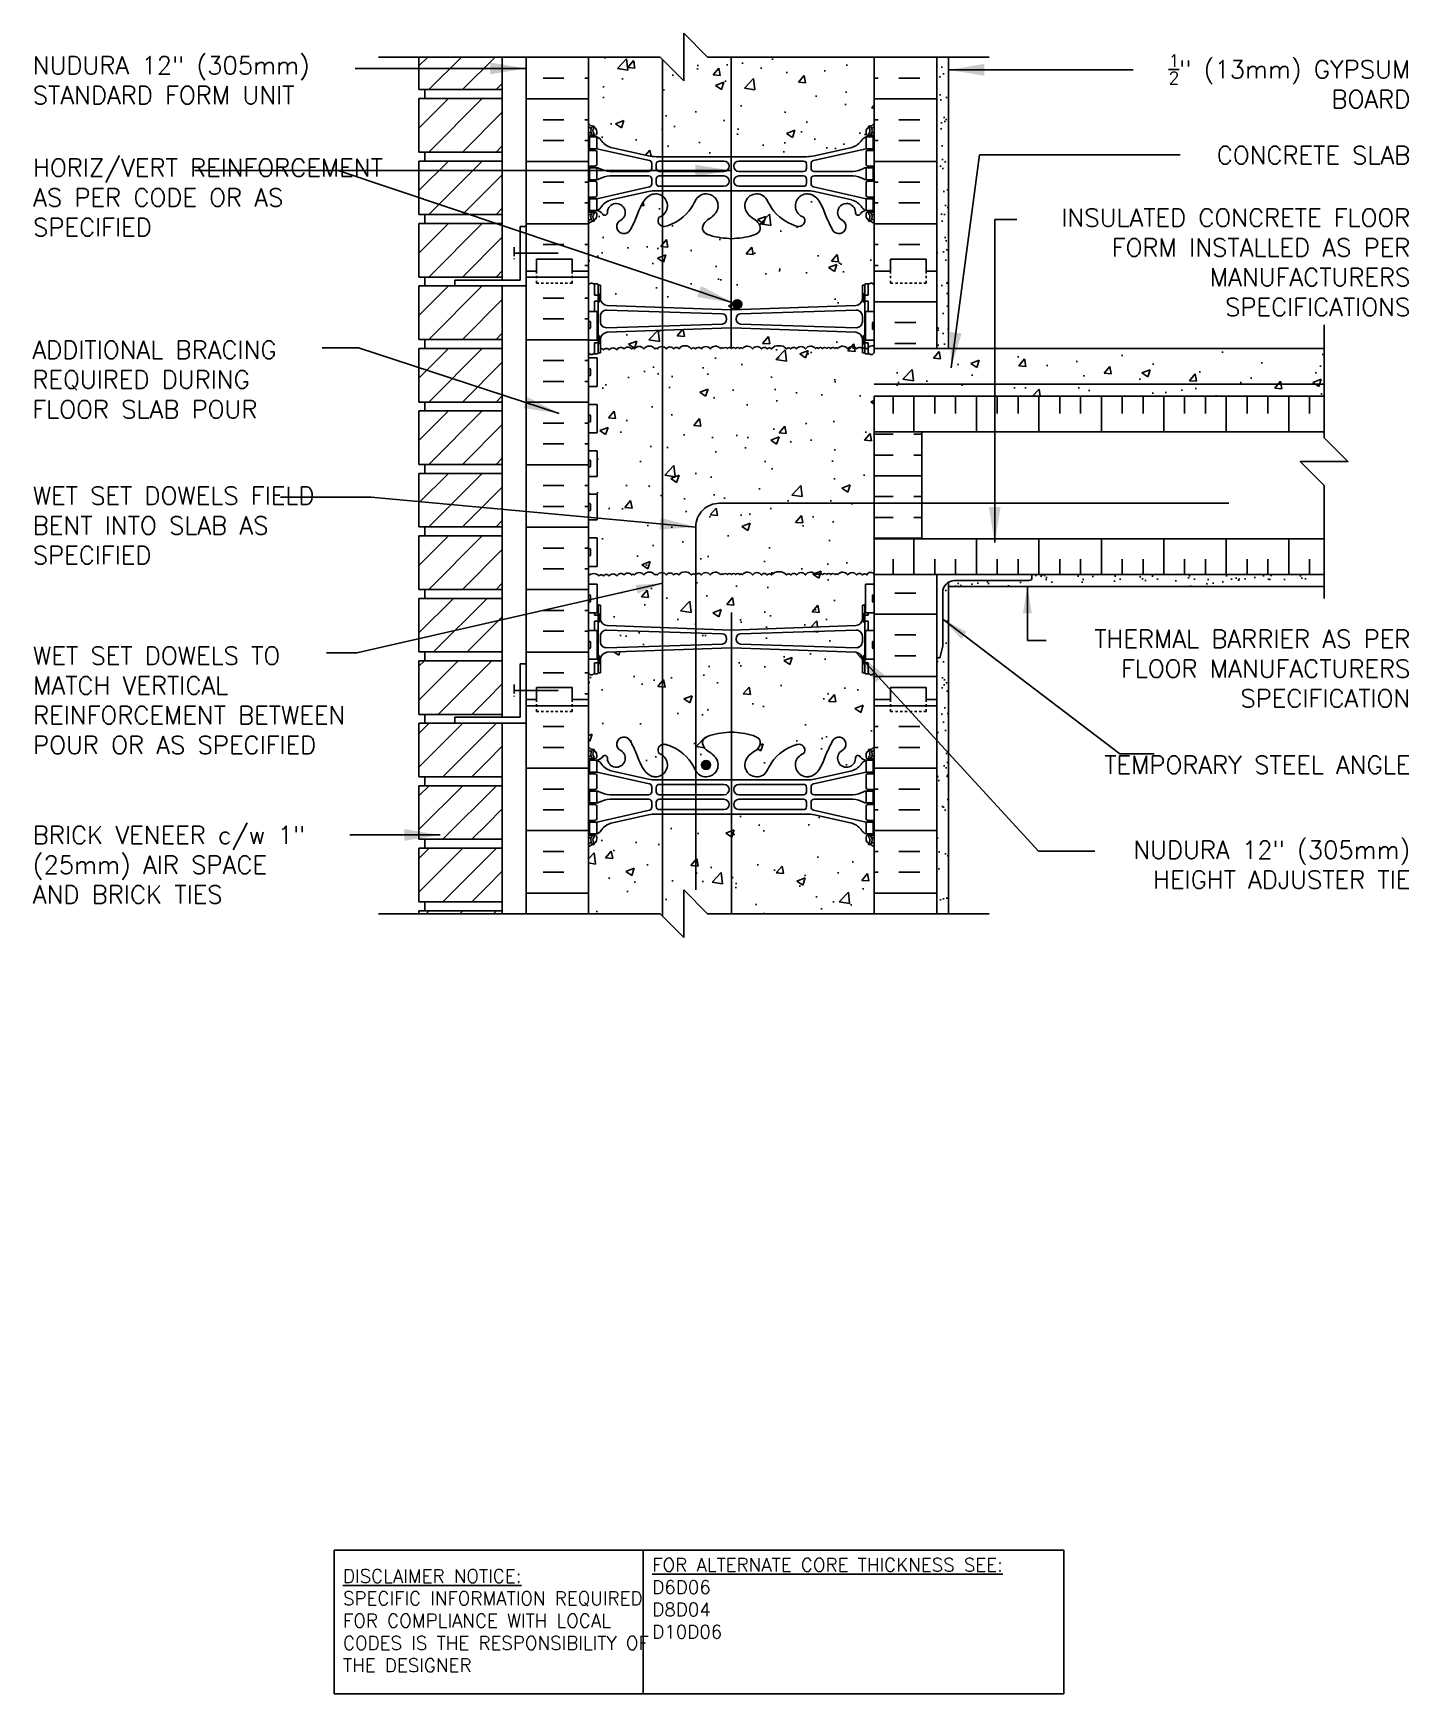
# Model space of a CAD drawing. Header units: inches. Extents: x 234.4 to 292.2, y 94 to 163.8.
import ezdxf

# ---------------------------------------------------------------- set-up
doc = ezdxf.new("R2010")
doc.units = ezdxf.units.IN
doc.header["$LTSCALE"] = 0.5
doc.header["$MEASUREMENT"] = 0
doc.linetypes.add('DASHED2', pattern=[0.375, 0.25, -0.125])
for name, color, linetype in [('HATCH', 12, 'Continuous'), ('line25', 2, 'Continuous'), ('LINE3', 3, 'Continuous'), ('LINE50', 5, 'Continuous'), ('LINE9', 9, 'Continuous'), ('TEXT', 4, 'Continuous'), ('Web_Edge', 9, 'Continuous')]:
    doc.layers.add(name, color=color, linetype=linetype)
doc.styles.add('DIM', font='romans.shx', dxfattribs={"width": 0.7})
doc.styles.add('ROMANS', font='romans.shx', dxfattribs={"height": 0.75})
doc.styles.get("Standard").update_dxf_attribs({"font": 'romans.shx', "height": 0.75})
doc.linetypes.add('STEEL', pattern='A,0.5,-0.2,["X",Standard,S=0.1,R=0,X=-0.1,Y=-0.05],-0.1', length=0.8)
doc.dimstyles.new('ext_12', dxfattribs={"dimscale": 12, "dimtxt": 0.09375, "dimasz": 0.09375, "dimexe": 0.09375, "dimexo": 0.0625, "dimgap": 0.0625, "dimtad": 1, "dimdec": 1, "dimzin": 2, "dimdsep": 46, "dimlunit": 4, "dimtxsty": 'DIM', "dimcen": 0.09, "dimdle": 0.09375, "dimclrt": 4, "dimadec": 0, "dimazin": 0, "dimtfac": 1, "dimtdec": 1, "dimtmove": 2, "dimatfit": 3, "dimfxl": 1, "dimfrac": 2, "dimtolj": 1, "dimtzin": 0, "dimarcsym": 0})
doc.dimstyles.new('ext_8', dxfattribs={"dimscale": 8, "dimtxt": 0.09375, "dimasz": 0.09375, "dimexe": 0.09375, "dimexo": 0.0625, "dimgap": 0.0625, "dimtad": 1, "dimdec": 1, "dimzin": 3, "dimdsep": 46, "dimlunit": 4, "dimtxsty": 'DIM', "dimcen": 0.09, "dimdle": 0.09375, "dimclrt": 4, "dimadec": 0, "dimazin": 0, "dimtfac": 1, "dimtdec": 1, "dimtmove": 2, "dimatfit": 3, "dimfxl": 1, "dimfrac": 2, "dimtolj": 1, "dimtzin": 0, "dimarcsym": 0})
pattern_1 = [(37.5, (74.61615, 8.0984), (-0.0314967, 0.963412), [0, -0.76, 0, -0.85, 0, -0.8125]), (7.5, (74.6161, 8.0984), (0.8848884, 1.411073), [0, -0.41, 0, -0.685, 0, -0.2625]), (327.5, (74.00115, 8.0984), (1.557071, 0.0028295), [0, -0.25, 0, -0.9, 0, -1.175]), (317.5, (74.0011, 8.0984), (1.503063, 0.438838), [0, -0.125, 0, -0.59, 0, -0.675])]
pattern_2 = [(50, (0, 0), (3.5863, -0.31376), [0.375, -4.125]), (355, (0, 0), (-0.693757, 3.76096), [0.3, -3.3]), (100.4514, (0.299, -0.026), (2.892544, 3.4472), [0.3187, -3.50571]), (46.1842, (0, 1), (5.336207, -0.827596), [0.5625, -6.1875]), (96.6356, (0.4447, 0.931), (4.67331, 4.87059), [0.47805, -5.25857]), (351.1842, (0, 1), (4.67331, 4.87059), [0.45, -4.95]), (21, (0.5, 0.75), (2.984535, -2.013094), [0.375, -4.125]), (326, (0.5, 0.75), (1.216577, 3.62575), [0.3, -3.3]), (71.4514, (0.7487, 0.5822), (4.201112, 1.612656), [0.3187, -3.50571]), (37.5, (0, 0), (0.0607993, 1.6644693), [0, -3.26, 0, -3.35, 0, -3.3125]), (7.5, (0, 0), (1.315348, 1.972059), [0, -1.91, 0, -3.185, 0, -1.2625]), (327.5, (-1.115, 0), (2.669112, -0.1127744), [0, -1.25, 0, -3.9, 0, -5.175]), (317.5, (-1.615, 0), (2.915931, 0.500525), [0, -1.625, 0, -2.59, 0, -3.675])]

msp = doc.modelspace()

# ---------------------------------------------------------------- texts
at = {"layer": 'TEXT', "char_height": 0.75, "style": 'ROMANS'}
for s, insert, width, attachment_point in [('NUDURA 12" (305mm) STANDARD FORM UNIT', (234.401, 161.783), 13.9131, 4), ('\\A1; {\\H0.7x;\\S1/2;}" (13mm) GYPSUM BOARD', (292.268, 161.74), 12.17415, 6), ('HORIZ/VERT REINFORCEMENT AS PER CODE OR AS SPECIFIED', (234.417, 156.855), 16.22436, 4), ('\\A1;CONCRETE SLAB', (292.268, 158.635), 12.17415, 6), ('INSULATED CONCRETE FLOOR FORM INSTALLED AS PER MANUFACTURERS SPECIFICATIONS', (292.268, 154.13), 17.62644, 6), ('ADDITIONAL BRACING REQUIRED DURING FLOOR SLAB POUR', (234.387, 149.204), 12.17415, 4), ('WET SET DOWELS FIELD BENT INTO SLAB AS SPECIFIED', (234.403, 143.074), 13.18701, 4), ('THERMAL BARRIER AS PER FLOOR MANUFACTURERS SPECIFICATION', (292.268, 137.058), 17.24655, 6), ('\\A1;WET SET DOWELS TO MATCH VERTICAL REINFORCEMENT BETWEEN POUR OR AS SPECIFIED', (234.415, 135.726), 14.54505, 4), ('TEMPORARY STEEL ANGLE', (292.268, 133.011), 14.14028, 6), ('BRICK VENEER c/w 1" (25mm) AIR SPACE AND BRICK TIES', (234.403, 128.813), 13.18701, 4), ('NUDURA 12" (305mm) HEIGHT ADJUSTER TIE', (292.268, 128.814), 13.29385, 6)]:
    msp.add_mtext(s, dxfattribs=dict(at, insert=insert, width=width, attachment_point=attachment_point))
at = {"layer": 'TEXT', "char_height": 0.5625, "attachment_point": 4}
for s, insert, width in [('{\\LDISCLAIMER NOTICE:}\\PSPECIFIC INFORMATION REQUIRED FOR COMPLIANCE WITH LOCAL CODES IS THE RESPONSIBILITY OF THE DESIGNER', (247.431, 97.051), 14.00235), ('{\\LFOR ALTERNATE CORE THICKNESS SEE:\\P}D6D06\\PD8D04\\PD10D06', (260.423, 97.991), 23.33295)]:
    msp.add_mtext(s, dxfattribs=dict(at, insert=insert, width=width))

# ---------------------------------------------------------------- hatches: boundary and pattern name
at = {"layer": 'HATCH'}
h = msp.add_hatch(dxfattribs=at)
h.set_pattern_fill('AR-CONC', color=256, scale=0.5)
h.set_pattern_definition(pattern_2)
h.paths.add_polyline_path([(269.749, 148.508), (288.645, 148.508), (288.645, 150.508), (269.749, 150.508), (269.749, 150.332), (269.669, 150.252), (269.579, 150.252), (269.549, 150.282), (269.399, 150.282, -0.414214), (269.349, 150.332), (269.249, 150.332), (269.249, 150.492, 0.520744), (269.012, 150.492, 0.520567), (268.636, 150.492, 0.520567), (268.217, 150.509, 0.520567), (268.099, 150.509, 0.520567), (267.924, 150.509, 0.494469), (267.749, 150.509, 0.494469), (267.574, 150.509, 0.520567), (267.399, 150.509, 0.520567), (267.281, 150.509, 0.520567), (266.862, 150.492, 0.520567), (266.486, 150.492, 0.520567), (266.249, 150.492, 0.520567), (266.059, 150.492, 0.29101), (265.749, 150.621, 0.29101), (265.439, 150.492, 0.520567), (265.249, 150.492, 0.520567), (265.012, 150.492, 0.520567), (264.636, 150.492, 0.520567), (264.217, 150.509, 0.520567), (264.099, 150.509, 0.520567), (263.924, 150.509, 0.494469), (263.749, 150.509, 0.494469), (263.574, 150.509, 0.520567), (263.399, 150.509, 0.520567), (263.281, 150.509, 0.520567), (262.862, 150.492, 0.520567), (262.486, 150.492, 0.520567), (262.249, 150.492, 0.520567), (262.059, 150.492, 0.520567), (261.547, 150.492, 0.520567), (261.324, 150.492, 0.520567), (261.013, 150.492, 0.520567), (260.637, 150.492, 0.520567), (260.534, 150.492, 0.520567), (260.073, 150.492, 0.520567), (259.674, 150.492, 0.520567), (259.549, 150.492, 0.520567), (259.242, 150.492, 0.520567), (258.94, 150.45, 0.520567), (258.611, 150.45, 0.520567), (258.379, 150.45, 0.304661), (258.249, 150.5), (258.249, 150.332), (258.149, 150.332, -0.414214), (258.099, 150.282), (257.949, 150.282), (257.919, 150.252), (257.829, 150.252), (257.749, 150.332), (257.749, 150.113), (258.114, 150.113), (258.114, 148.913), (257.749, 148.913), (257.749, 148.163), (258.114, 148.163), (258.114, 146.963), (257.749, 146.963), (257.749, 146.213), (258.114, 146.213), (258.114, 145.133), (257.749, 145.133), (257.749, 144.383), (258.114, 144.383), (258.114, 143.303), (257.749, 143.303), (257.749, 142.553), (258.114, 142.553), (258.114, 141.353), (257.749, 141.353), (257.749, 140.95, -0.490353), (258.174, 140.95, -0.520567), (258.379, 140.95, -0.520567), (258.611, 140.95, -0.520567), (258.94, 140.95, -0.520567), (259.242, 140.992, -0.520567), (259.549, 140.992, -0.520567), (259.674, 140.992, -0.520567), (260.073, 140.992, -0.520567), (260.534, 140.992, -0.520567), (260.637, 140.992, -0.520567), (261.013, 140.992, -0.520567), (261.324, 140.992, -0.520567), (261.547, 140.992, -0.520567), (262.059, 140.992, -0.520567), (262.249, 140.992, -0.520567), (262.486, 140.992, -0.520567), (262.862, 140.992, -0.520567), (263.281, 141.009, -0.520567), (263.399, 141.009, -0.520567), (263.574, 141.009, -0.494469), (263.749, 141.009, -0.494469), (263.924, 141.009, -0.520567), (264.099, 141.009, -0.520567), (264.217, 141.009, -0.520567), (264.636, 140.992, -0.520567), (265.012, 140.992, -0.520567), (265.249, 140.992, -0.520567), (265.439, 140.992, -0.29101), (265.749, 141.121, -0.29101), (266.059, 140.992, -0.520567), (266.249, 140.992, -0.520567), (266.486, 140.992, -0.520567), (266.862, 140.992, -0.520567), (267.281, 141.009, -0.520567), (267.399, 141.009, -0.520567), (267.574, 141.009, -0.494469), (267.749, 141.009, -0.494469), (267.924, 141.009, -0.520567), (268.099, 141.009, -0.520567), (268.217, 141.009, -0.520567), (268.636, 140.992, -0.520567), (269.012, 140.992, -0.520567), (269.249, 140.992, -0.520567), (269.439, 140.992, -0.66246), (269.749, 141.008), (269.749, 142.508), (269.749, 147.008)])
h.paths.add_polyline_path([(269.403, 159.604, -0.249069), (269.513, 159.812), (269.513, 159.853), (269.603, 159.853, 0.088416), (269.749, 159.951), (269.749, 162.758), (262.749, 162.758), (261.749, 163.758), (261.749, 161.758), (260.749, 162.758), (257.749, 162.758), (257.749, 159.951, 0.088416), (257.895, 159.853), (257.985, 159.853), (257.985, 159.812, -0.249069), (258.095, 159.604), (258.095, 159.537, -0.414214), (258.032, 159.474), (257.985, 159.474), (257.985, 159.404), (258.09, 159.404, -0.168672), (258.276, 159.255, 0.17445), (258.683, 158.959), (260.264, 158.606, 0.054974), (260.591, 158.57), (263.749, 158.57), (266.907, 158.57, 0.054974), (267.234, 158.606), (268.814, 158.959, 0.17445), (269.222, 159.255, -0.168672), (269.408, 159.404), (269.513, 159.404), (269.513, 159.474), (269.465, 159.474, -0.414214), (269.403, 159.537)])
edge = h.paths.add_edge_path()
edge.add_arc((269.403, 155.397), 0.5, 46.21089, 66.42182)
edge.add_line((269.603, 155.856), (269.513, 155.856))
edge.add_line((269.513, 155.856), (269.513, 155.897))
edge.add_arc((269.653, 156.104), 0.25, 180, 235.9442, ccw=False)
edge.add_line((269.403, 156.104), (269.403, 156.172))
edge.add_arc((269.465, 156.172), 0.0625, 90, 180, ccw=False)
edge.add_line((269.465, 156.234), (269.513, 156.234))
edge.add_line((269.513, 156.234), (269.513, 156.304))
edge.add_line((269.513, 156.304), (269.408, 156.304))
edge.add_arc((269.445, 155.955), 0.352, 96.12908, 141.53314)
edge.add_arc((269.068, 156.223), 0.113, 167.81557, 334.05694, ccw=False)
edge.add_arc((268.583, 156.228), 0.375, 2.92371, 239.86753)
edge.add_arc((268.263, 155.634), 0.3, -152.40303, 63.94252, ccw=False)
edge.add_spline(control_points=[(267.997, 155.495), (267.911, 155.662), (267.658, 156.152), (267.464, 156.833), (267.138, 156.964)], knot_values=[0, 0, 0, 0, 0.579211, 1.703896, 1.703896, 1.703896, 1.703896], degree=3, periodic=0)
edge.add_spline(control_points=[(267.138, 156.964), (267.088, 156.983), (267.034, 156.996), (266.977, 157.004)], knot_values=[1.703896, 1.703896, 1.703896, 1.703896, 1.875321, 1.875321, 1.875321, 1.875321], degree=3, periodic=0)
edge.add_arc((266.936, 156.506), 0.5, 85.29258, 251.79367)
edge.add_arc((266.59, 155.881), 0.242, -90, 38.23271, ccw=False)
edge.add_spline(control_points=[(266.59, 155.639), (266.469, 155.637), (265.65, 155.989), (265.405, 156.436), (265.265, 156.716)], knot_values=[0.038125, 0.038125, 0.038125, 0.038125, 0.320663, 1.237398, 1.237398, 1.237398, 1.237398], degree=3, periodic=0)
edge.add_spline(control_points=[(265.265, 156.716), (265.262, 156.722), (265.259, 156.728), (265.256, 156.735)], knot_values=[1.237398, 1.237398, 1.237398, 1.237398, 1.258119, 1.258119, 1.258119, 1.258119], degree=3, periodic=0)
edge.add_arc((264.811, 156.506), 0.5, 28.0183, 224.18751)
edge.add_spline(control_points=[(264.453, 156.157), (264.56, 155.995), (264.92, 155.904), (264.997, 155.408), (264.449, 155.172), (264.045, 155.144), (263.749, 155.123)], knot_values=[0.229407, 0.229407, 0.229407, 0.229407, 0.844432, 1.128849, 1.464331, 2.389004, 2.389004, 2.389004, 2.389004], degree=3, periodic=0)
edge.add_spline(control_points=[(263.749, 155.123), (263.453, 155.144), (263.049, 155.172), (262.501, 155.408), (262.577, 155.904), (262.937, 155.995), (263.045, 156.157)], knot_values=[0.229407, 0.229407, 0.229407, 0.229407, 1.15408, 1.489562, 1.773979, 2.389004, 2.389004, 2.389004, 2.389004], degree=3, periodic=0)
edge.add_arc((262.686, 156.506), 0.5, 315.81249, 511.9817)
edge.add_spline(control_points=[(262.242, 156.735), (262.239, 156.728), (262.236, 156.722), (262.233, 156.716)], knot_values=[1.237398, 1.237398, 1.237398, 1.237398, 1.258119, 1.258119, 1.258119, 1.258119], degree=3, periodic=0)
edge.add_spline(control_points=[(262.233, 156.716), (262.093, 156.436), (261.848, 155.989), (261.029, 155.637), (260.908, 155.639)], knot_values=[0.038125, 0.038125, 0.038125, 0.038125, 0.95486, 1.237398, 1.237398, 1.237398, 1.237398], degree=3, periodic=0)
edge.add_arc((260.908, 155.881), 0.242, 141.76729, 270, ccw=False)
edge.add_arc((260.561, 156.506), 0.5, 288.20633, 454.70742)
edge.add_spline(control_points=[(260.52, 157.004), (260.464, 156.996), (260.409, 156.983), (260.36, 156.964)], knot_values=[1.703896, 1.703896, 1.703896, 1.703896, 1.875321, 1.875321, 1.875321, 1.875321], degree=3, periodic=0)
edge.add_spline(control_points=[(260.36, 156.964), (260.034, 156.833), (259.84, 156.152), (259.587, 155.662), (259.501, 155.495)], knot_values=[0, 0, 0, 0, 1.124685, 1.703896, 1.703896, 1.703896, 1.703896], degree=3, periodic=0)
edge.add_arc((259.235, 155.634), 0.3, 116.05748, 333.18917, ccw=False)
edge.add_arc((258.915, 156.228), 0.375, 300.13247, 537.07629)
edge.add_arc((258.43, 156.223), 0.113, -154.05694, 12.18443, ccw=False)
edge.add_arc((258.052, 155.955), 0.352, 38.46686, 83.87092)
edge.add_line((258.09, 156.304), (257.985, 156.304))
edge.add_line((257.985, 156.304), (257.985, 156.234))
edge.add_line((257.985, 156.234), (258.032, 156.234))
edge.add_arc((258.032, 156.172), 0.0625, 0, 90, ccw=False)
edge.add_line((258.095, 156.172), (258.095, 156.104))
edge.add_arc((257.845, 156.104), 0.25, 304.0558, 360, ccw=False)
edge.add_line((257.985, 155.897), (257.985, 155.856))
edge.add_line((257.985, 155.856), (257.895, 155.856))
edge.add_arc((258.095, 155.397), 0.5, 113.57818, 133.78911)
edge.add_line((257.749, 155.758), (257.749, 153.758))
edge.add_line((257.749, 153.758), (257.749, 153.172))
edge.add_line((257.749, 153.172), (257.829, 153.252))
edge.add_line((257.829, 153.252), (257.919, 153.252))
edge.add_line((257.919, 153.252), (257.949, 153.222))
edge.add_line((257.949, 153.222), (258.099, 153.222))
edge.add_arc((258.099, 153.172), 0.05, 0, 90, ccw=False)
edge.add_line((258.149, 153.172), (258.249, 153.172))
edge.add_line((258.249, 153.172), (258.249, 152.611))
edge.add_arc((258.549, 152.611), 0.3, 180, 265.24257)
edge.add_line((258.524, 152.312), (263.732, 152.128))
edge.add_arc((263.749, 152.327), 0.2, 265.24257, 270)
edge.add_arc((263.749, 152.327), 0.2, 270, 274.75743)
edge.add_line((263.765, 152.128), (268.974, 152.312))
edge.add_arc((268.949, 152.611), 0.3, 274.75743, 360)
edge.add_line((269.249, 152.611), (269.249, 153.172))
edge.add_line((269.249, 153.172), (269.349, 153.172))
edge.add_arc((269.399, 153.172), 0.05, 90, 180, ccw=False)
edge.add_line((269.399, 153.222), (269.549, 153.222))
edge.add_line((269.549, 153.222), (269.579, 153.252))
edge.add_line((269.579, 153.252), (269.669, 153.252))
edge.add_line((269.669, 153.252), (269.749, 153.172))
edge.add_line((269.749, 153.172), (269.749, 153.758))
edge.add_line((269.749, 153.758), (269.749, 155.758))
h.paths.add_polyline_path([(268.974, 151.191), (263.765, 151.375, 0.020761), (263.749, 151.376, 0.020761), (263.732, 151.375), (258.524, 151.191, 0.390098), (258.249, 150.892), (258.249, 150.5, -0.304661), (258.379, 150.45, -0.520567), (258.611, 150.45, -0.520567), (258.94, 150.45, -0.520567), (259.242, 150.492, -0.520567), (259.549, 150.492, -0.520567), (259.674, 150.492, -0.520567), (260.073, 150.492, -0.520567), (260.534, 150.492, -0.520567), (260.637, 150.492, -0.520567), (261.013, 150.492, -0.520567), (261.324, 150.492, -0.520567), (261.547, 150.492, -0.520567), (262.059, 150.492, -0.520567), (262.249, 150.492, -0.520567), (262.486, 150.492, -0.520567), (262.862, 150.492, -0.520567), (263.281, 150.509, -0.520567), (263.399, 150.509, -0.520567), (263.574, 150.509, -0.494469), (263.749, 150.509, -0.494469), (263.924, 150.509, -0.520567), (264.099, 150.509, -0.520567), (264.217, 150.509, -0.520567), (264.636, 150.492, -0.520567), (265.012, 150.492, -0.520567), (265.249, 150.492, -0.520567), (265.439, 150.492, -0.29101), (265.749, 150.621, -0.29101), (266.059, 150.492, -0.520567), (266.249, 150.492, -0.520567), (266.486, 150.492, -0.520567), (266.862, 150.492, -0.520567), (267.281, 150.509, -0.520567), (267.399, 150.509, -0.520567), (267.574, 150.509, -0.494469), (267.749, 150.509, -0.494469), (267.924, 150.509, -0.520567), (268.099, 150.509, -0.520567), (268.217, 150.509, -0.520567), (268.636, 150.492, -0.520567), (269.012, 150.492, -0.520744), (269.249, 150.492), (269.249, 150.892, 0.390098)])
h.paths.add_polyline_path([(269.384, 140.603), (269.749, 140.603), (269.749, 141.008, 0.66246), (269.439, 140.992, 0.520567), (269.249, 140.992, 0.520567), (269.012, 140.992, 0.520567), (268.636, 140.992, 0.520567), (268.217, 141.009, 0.520567), (268.099, 141.009, 0.520567), (267.924, 141.009, 0.494469), (267.749, 141.009, 0.494469), (267.574, 141.009, 0.520567), (267.399, 141.009, 0.520567), (267.281, 141.009, 0.520567), (266.862, 140.992, 0.520567), (266.486, 140.992, 0.520567), (266.249, 140.992, 0.520567), (266.059, 140.992, 0.29101), (265.749, 141.121, 0.29101), (265.439, 140.992, 0.520567), (265.249, 140.992, 0.520567), (265.012, 140.992, 0.520567), (264.636, 140.992, 0.520567), (264.217, 141.009, 0.520567), (264.099, 141.009, 0.520567), (263.924, 141.009, 0.494469), (263.749, 141.009, 0.494469), (263.574, 141.009, 0.520567), (263.399, 141.009, 0.520567), (263.281, 141.009, 0.520567), (262.862, 140.992, 0.520567), (262.486, 140.992, 0.520567), (262.249, 140.992, 0.520567), (262.059, 140.992, 0.520567), (261.547, 140.992, 0.520567), (261.324, 140.992, 0.520567), (261.013, 140.992, 0.520567), (260.637, 140.992, 0.520567), (260.534, 140.992, 0.520567), (260.073, 140.992, 0.520567), (259.674, 140.992, 0.520567), (259.549, 140.992, 0.520567), (259.242, 140.992, 0.520567), (258.94, 140.95, 0.520567), (258.611, 140.95, 0.520567), (258.379, 140.95, 0.520567), (258.174, 140.95, 0.490353), (257.749, 140.95), (257.749, 140.603), (258.114, 140.603), (258.114, 139.771, -0.327813), (258.149, 139.723), (258.249, 139.723), (258.249, 139.163, 0.390098), (258.524, 138.864), (263.732, 138.68, 0.020761), (263.749, 138.679, 0.020761), (263.765, 138.68), (268.974, 138.864, 0.390098), (269.249, 139.163), (269.249, 139.723), (269.349, 139.723, -0.327813), (269.384, 139.771)])
h.paths.add_polyline_path([(263.549, 138.321, 0.390098), (263.365, 138.52), (258.509, 138.672, 0.425773), (258.249, 138.422), (258.249, 138.185, 0.425773), (258.509, 137.935), (263.365, 138.087, 0.390098), (263.549, 138.286)])
h.paths.add_polyline_path([(269.249, 138.185), (269.249, 138.422, 0.425773), (268.989, 138.672), (264.132, 138.52, 0.390098), (263.949, 138.321), (263.949, 138.286, 0.390098), (264.132, 138.087), (268.993, 137.935, 0.421005)])
h = msp.add_hatch(dxfattribs=at)
h.set_pattern_fill('AR-SAND', color=256, scale=0.5, style=0)
h.set_pattern_definition(pattern_1)
h.paths.add_polyline_path([(272.374, 150.508), (272.874, 150.508), (272.874, 162.758), (272.374, 162.758), (272.374, 153.758)])
h = msp.add_hatch(dxfattribs=at)
h.set_pattern_fill('INSUL', color=256, scale=7, style=0)
h.set_pattern_definition([(0, (-2668.4127, -261.2513), (0, 2.625), []), (0, (-2668.4127, -260.3763), (0, 2.625), [0.875, -0.875]), (0, (-2668.4127, -259.5013), (0, 2.625), [0.875, -0.875])])
h.paths.add_polyline_path([(255.124, 135.758), (255.561, 135.758), (255.561, 136.258), (257.061, 136.258), (257.061, 135.758), (257.749, 135.758), (257.749, 153.758), (257.061, 153.758), (257.061, 154.258), (255.561, 154.258), (255.561, 153.758), (255.124, 153.758)])
h = msp.add_hatch(dxfattribs=at)
h.set_pattern_fill('INSUL', color=256, scale=7, style=0)
h.set_pattern_definition([(0, (74.6161, 8.0984), (0, 2.625), []), (0, (74.6161, 8.9734), (0, 2.625), [0.875, -0.875]), (0, (74.6161, 9.8484), (0, 2.625), [0.875, -0.875])])
h.paths.add_polyline_path([(272.374, 141.008), (269.749, 141.008), (269.749, 135.758), (270.436, 135.758), (270.436, 136.258), (271.936, 136.258), (271.936, 135.758), (272.374, 135.758)])
h.paths.add_polyline_path([(270.436, 153.258), (270.436, 153.758), (269.749, 153.758), (269.749, 150.508), (272.374, 150.508), (272.374, 153.758), (271.936, 153.758), (271.936, 153.258)])
h = msp.add_hatch(dxfattribs=at)
h.set_pattern_fill('INSUL', color=256, scale=7, angle=90, style=0)
h.set_pattern_definition([(90, (71.912, 11.2822), (-2.625, 2e-16), []), (90, (71.037, 11.2822), (-2.625, 2e-16), [0.875, -0.875]), (90, (70.162, 11.2822), (-2.625, 2e-16), [0.875, -0.875])])
h.paths.add_polyline_path([(288.645, 148.508), (269.749, 148.508), (269.749, 147.008), (288.645, 147.008)])
h.paths.add_polyline_path([(288.645, 141.008), (288.645, 142.508), (269.749, 142.508), (269.749, 141.008)])
h = msp.add_hatch(dxfattribs=at)
h.set_pattern_fill('INSUL', color=256, scale=7)
h.set_pattern_definition([(0, (71.912, 11.2822), (0, 2.625), []), (0, (71.912, 12.1572), (0, 2.625), [0.875, -0.875]), (0, (71.912, 13.0322), (0, 2.625), [0.875, -0.875])])
h.paths.add_polyline_path([(271.749, 144.008), (269.749, 144.008), (269.749, 142.508), (271.749, 142.508)])
h.paths.add_polyline_path([(271.749, 147.008), (269.749, 147.008), (269.749, 144.008), (271.749, 144.008)])
h = msp.add_hatch(dxfattribs=at)
h.set_pattern_fill('AR-SAND', color=256, scale=0.5, style=0)
h.set_pattern_definition([(37.5, (71.45175, 6.51645), (-0.0314967, 0.963412), [0, -0.76, 0, -0.85, 0, -0.8125]), (7.5, (71.4517, 6.5164), (0.8848884, 1.411073), [0, -0.41, 0, -0.685, 0, -0.2625]), (327.5, (70.83675, 6.51645), (1.557071, 0.0028295), [0, -0.25, 0, -0.9, 0, -1.175]), (317.5, (70.8367, 6.5164), (1.503063, 0.438838), [0, -0.125, 0, -0.59, 0, -0.675])])
h.paths.add_polyline_path([(288.645, 140.508), (288.645, 141.008), (276.374, 141.008), (276.374, 140.883, -0.414214), (276.249, 140.758), (273.124, 140.758, 0.131652), (272.874, 140.691), (272.874, 140.508)])
h = msp.add_hatch(dxfattribs=at)
h.set_pattern_fill('AR-SAND', color=256, scale=0.5, style=0)
h.set_pattern_definition(pattern_1)
h.paths.add_polyline_path([(272.874, 140.691, 0.267949), (272.624, 140.258), (272.624, 138.008), (272.499, 137.508), (272.374, 137.508), (272.374, 135.758), (272.374, 126.758), (272.874, 126.758)])
h = msp.add_hatch(dxfattribs=at)
h.set_pattern_fill('AR-CONC', color=256, scale=0.5)
h.set_pattern_definition(pattern_2)
edge = h.paths.add_edge_path()
edge.add_line((269.749, 135.758), (269.749, 136.883))
edge.add_line((269.749, 136.883), (269.669, 136.803))
edge.add_line((269.669, 136.803), (269.579, 136.803))
edge.add_line((269.579, 136.803), (269.549, 136.833))
edge.add_line((269.549, 136.833), (269.399, 136.833))
edge.add_arc((269.399, 136.883), 0.05, 180, 270, ccw=False)
edge.add_line((269.349, 136.883), (269.249, 136.883))
edge.add_line((269.249, 136.883), (269.249, 137.444))
edge.add_arc((268.949, 137.444), 0.3, 0, 85.24257)
edge.add_line((268.974, 137.743), (263.765, 137.927))
edge.add_arc((263.749, 137.728), 0.2, 85.24257, 90)
edge.add_arc((263.749, 137.728), 0.2, 90, 94.75743)
edge.add_line((263.732, 137.927), (258.524, 137.743))
edge.add_arc((258.549, 137.444), 0.3, 94.75743, 180)
edge.add_line((258.249, 137.444), (258.249, 136.883))
edge.add_line((258.249, 136.883), (258.149, 136.883))
edge.add_arc((258.099, 136.883), 0.05, -90, 0, ccw=False)
edge.add_line((258.099, 136.833), (257.949, 136.833))
edge.add_line((257.949, 136.833), (257.919, 136.803))
edge.add_line((257.919, 136.803), (257.829, 136.803))
edge.add_line((257.829, 136.803), (257.749, 136.883))
edge.add_line((257.749, 136.883), (257.749, 135.758))
edge.add_line((257.749, 135.758), (257.749, 133.758))
edge.add_arc((258.095, 134.119), 0.5, 226.21089, 246.42182)
edge.add_line((257.895, 133.661), (257.985, 133.661))
edge.add_line((257.985, 133.661), (257.985, 133.619))
edge.add_arc((257.845, 133.412), 0.25, 0, 55.9442, ccw=False)
edge.add_line((258.095, 133.412), (258.095, 133.345))
edge.add_arc((258.032, 133.345), 0.0625, -90, 0, ccw=False)
edge.add_line((258.032, 133.282), (257.985, 133.282))
edge.add_line((257.985, 133.282), (257.985, 133.212))
edge.add_line((257.985, 133.212), (258.09, 133.212))
edge.add_arc((258.052, 133.562), 0.352, 276.12908, 321.53314)
edge.add_arc((258.43, 133.293), 0.113, -12.18443, 154.05694, ccw=False)
edge.add_arc((258.915, 133.289), 0.375, 182.92371, 419.86753)
edge.add_arc((259.235, 133.882), 0.3, 27.59697, 243.94252, ccw=False)
edge.add_spline(control_points=[(259.501, 134.021), (259.587, 133.855), (259.84, 133.364), (260.034, 132.683), (260.36, 132.553)], knot_values=[0, 0, 0, 0, 0.579211, 1.703896, 1.703896, 1.703896, 1.703896], degree=3, periodic=0)
edge.add_spline(control_points=[(260.36, 132.553), (260.409, 132.533), (260.464, 132.521), (260.52, 132.512)], knot_values=[1.703896, 1.703896, 1.703896, 1.703896, 1.875321, 1.875321, 1.875321, 1.875321], degree=3, periodic=0)
edge.add_arc((260.561, 133.011), 0.5, 265.29258, 431.79367)
edge.add_arc((260.908, 133.635), 0.242, 90, 218.23271, ccw=False)
edge.add_spline(control_points=[(260.908, 133.877), (261.029, 133.879), (261.848, 133.528), (262.093, 133.081), (262.233, 132.801)], knot_values=[0.038125, 0.038125, 0.038125, 0.038125, 0.320663, 1.237398, 1.237398, 1.237398, 1.237398], degree=3, periodic=0)
edge.add_arc((262.686, 133.011), 0.5, 204.81899, 404.18751)
edge.add_spline(control_points=[(263.045, 133.359), (262.937, 133.522), (262.577, 133.613), (262.501, 134.108), (263.049, 134.344), (263.453, 134.373), (263.749, 134.393)], knot_values=[0.229407, 0.229407, 0.229407, 0.229407, 0.844432, 1.128849, 1.464331, 2.389004, 2.389004, 2.389004, 2.389004], degree=3, periodic=0)
edge.add_spline(control_points=[(263.749, 134.393), (264.045, 134.373), (264.449, 134.344), (264.997, 134.108), (264.92, 133.613), (264.56, 133.522), (264.453, 133.359)], knot_values=[0.229407, 0.229407, 0.229407, 0.229407, 1.15408, 1.489562, 1.773979, 2.389004, 2.389004, 2.389004, 2.389004], degree=3, periodic=0)
edge.add_arc((264.811, 133.011), 0.5, 135.81249, 335.18101)
edge.add_spline(control_points=[(265.265, 132.801), (265.405, 133.081), (265.65, 133.528), (266.469, 133.879), (266.59, 133.877)], knot_values=[0.038125, 0.038125, 0.038125, 0.038125, 0.95486, 1.237398, 1.237398, 1.237398, 1.237398], degree=3, periodic=0)
edge.add_arc((266.59, 133.635), 0.242, -38.23271, 90, ccw=False)
edge.add_arc((266.936, 133.011), 0.5, 108.20633, 274.70742)
edge.add_spline(control_points=[(266.977, 132.512), (267.034, 132.521), (267.088, 132.533), (267.138, 132.553)], knot_values=[1.703896, 1.703896, 1.703896, 1.703896, 1.875321, 1.875321, 1.875321, 1.875321], degree=3, periodic=0)
edge.add_spline(control_points=[(267.138, 132.553), (267.464, 132.683), (267.658, 133.364), (267.911, 133.855), (267.997, 134.021)], knot_values=[0, 0, 0, 0, 1.124685, 1.703896, 1.703896, 1.703896, 1.703896], degree=3, periodic=0)
edge.add_arc((268.263, 133.882), 0.3, -63.94252, 153.03104, ccw=False)
edge.add_arc((268.583, 133.289), 0.375, 120.13247, 357.07629)
edge.add_arc((269.068, 133.293), 0.113, 25.94306, 192.18443, ccw=False)
edge.add_arc((269.445, 133.562), 0.352, 218.46686, 263.87092)
edge.add_line((269.408, 133.212), (269.513, 133.212))
edge.add_line((269.513, 133.212), (269.513, 133.282))
edge.add_line((269.513, 133.282), (269.465, 133.282))
edge.add_arc((269.465, 133.345), 0.0625, 180, 270, ccw=False)
edge.add_line((269.403, 133.345), (269.403, 133.412))
edge.add_arc((269.653, 133.412), 0.25, 124.0558, 180, ccw=False)
edge.add_line((269.513, 133.619), (269.513, 133.661))
edge.add_line((269.513, 133.661), (269.603, 133.661))
edge.add_arc((269.403, 134.119), 0.5, 293.57818, 313.78911)
edge.add_line((269.749, 133.758), (269.749, 135.758))
h = msp.add_hatch(dxfattribs=at)
h.set_pattern_fill('AR-CONC', color=256, scale=0.5)
h.set_pattern_definition(pattern_2)
h.paths.add_polyline_path([(269.749, 129.566, 0.088416), (269.603, 129.663), (269.513, 129.663), (269.513, 129.705, -0.249069), (269.403, 129.912), (269.403, 129.98, -0.414214), (269.465, 130.042), (269.513, 130.042), (269.513, 130.112), (269.408, 130.112, -0.155529), (269.232, 130.246, 0.180914), (268.814, 130.557), (267.234, 130.91, 0.054974), (266.907, 130.946), (263.749, 130.946), (260.591, 130.946, 0.054974), (260.264, 130.91), (258.683, 130.557, 0.180914), (258.266, 130.246, -0.155529), (258.09, 130.112), (257.985, 130.112), (257.985, 130.042), (258.032, 130.042, -0.414214), (258.095, 129.98), (258.095, 129.912, -0.249069), (257.985, 129.705), (257.985, 129.663), (257.895, 129.663, 0.088416), (257.749, 129.566), (257.749, 126.758), (260.749, 126.758), (261.749, 125.758), (261.749, 127.758), (262.749, 126.758), (269.749, 126.758)])
at = {"layer": 'LINE3'}
for points in [[(264.18, 152.37, 1), (263.805, 152.37, 1)], [(262.874, 133.011, 1), (262.499, 133.011, 1)]]:
    msp.add_hatch(color=256, dxfattribs=at).paths.add_polyline_path(points)

# ---------------------------------------------------------------- linework, layer by layer
at = {"layer": 'HATCH'}
for p, q in [((250.624, 162.393), (250.989, 162.758)), ((251.032, 161.386), (252.404, 162.758)), ((252.446, 161.386), (253.818, 162.758)), ((255.837, 162.749), (256.712, 162.749)), ((257.587, 162.749), (257.749, 162.749)), ((269.91, 162.749), (269.749, 162.749)), ((271.66, 162.749), (270.785, 162.749)), ((253.86, 161.386), (254.124, 161.65)), ((255.837, 161.874), (256.712, 161.874)), ((257.587, 161.874), (257.749, 161.874)), ((269.91, 161.874), (269.749, 161.874)), ((271.66, 161.874), (270.785, 161.874)), ((250.624, 159.768), (251.868, 161.011)), ((251.032, 158.761), (253.282, 161.011)), ((255.124, 160.999), (257.749, 160.999)), ((272.374, 160.999), (269.749, 160.999)), ((252.446, 158.761), (254.124, 160.439)), ((255.837, 160.124), (256.712, 160.124)), ((257.587, 160.124), (257.749, 160.124)), ((269.91, 160.124), (269.749, 160.124)), ((271.66, 160.124), (270.785, 160.124)), ((255.837, 159.249), (256.712, 159.249)), ((257.587, 159.249), (257.749, 159.249)), ((269.91, 159.249), (269.749, 159.249)), ((271.66, 159.249), (270.785, 159.249)), ((253.86, 158.761), (254.124, 159.025)), ((250.624, 157.143), (251.868, 158.386)), ((251.032, 156.136), (253.282, 158.386)), ((252.446, 156.136), (254.124, 157.814)), ((255.124, 158.374), (257.749, 158.374)), ((272.374, 158.374), (269.749, 158.374)), ((255.837, 157.499), (256.712, 157.499)), ((257.587, 157.499), (257.749, 157.499)), ((269.91, 157.499), (269.749, 157.499)), ((271.66, 157.499), (270.785, 157.499)), ((253.86, 156.136), (254.124, 156.4)), ((255.837, 156.624), (256.712, 156.624)), ((257.587, 156.624), (257.749, 156.624)), ((269.91, 156.624), (269.749, 156.624)), ((271.66, 156.624), (270.785, 156.624)), ((250.624, 154.518), (251.868, 155.761)), ((251.032, 153.511), (253.282, 155.761)), ((255.124, 155.749), (257.749, 155.749)), ((272.374, 155.749), (269.749, 155.749)), ((252.446, 153.511), (254.124, 155.189)), ((255.837, 154.874), (256.712, 154.874)), ((257.587, 154.874), (257.749, 154.874)), ((269.91, 154.874), (269.749, 154.874)), ((271.66, 154.874), (270.785, 154.874)), ((253.86, 153.511), (254.124, 153.775)), ((257.587, 153.999), (257.749, 153.999)), ((269.91, 153.999), (269.749, 153.999)), ((250.624, 151.893), (251.868, 153.136)), ((251.032, 150.886), (253.282, 153.136)), ((252.446, 150.886), (254.124, 152.564)), ((253.86, 150.886), (254.124, 151.15)), ((250.624, 149.268), (251.868, 150.511)), ((251.032, 148.261), (253.282, 150.511)), ((252.446, 148.261), (254.124, 149.939)), ((253.86, 148.261), (254.124, 148.525)), ((250.624, 146.643), (251.868, 147.886)), ((251.032, 145.636), (253.282, 147.886)), ((252.446, 145.636), (254.124, 147.314)), ((288.645, 147.008), (269.749, 147.008)), ((253.86, 145.636), (254.124, 145.9)), ((250.624, 144.018), (251.868, 145.261)), ((251.032, 143.011), (253.282, 145.261)), ((252.446, 143.011), (254.124, 144.689)), ((253.86, 143.011), (254.124, 143.275)), ((250.624, 141.393), (251.868, 142.636)), ((251.032, 140.386), (253.282, 142.636)), ((288.645, 142.508), (269.749, 142.508)), ((252.446, 140.386), (254.124, 142.064)), ((276.822, 141.008), (276.849, 141.035)), ((282.479, 141.008), (282.506, 141.035)), ((285.308, 141.008), (285.334, 141.035)), ((253.86, 140.386), (254.124, 140.65)), ((250.624, 139.978), (250.657, 140.011)), ((250.624, 138.564), (252.071, 140.011)), ((251.235, 137.761), (253.485, 140.011)), ((252.65, 137.761), (254.124, 139.236)), ((254.064, 137.761), (254.124, 137.822)), ((250.624, 137.16), (250.851, 137.386)), ((250.653, 135.775), (252.265, 137.386)), ((252.068, 135.775), (253.679, 137.386)), ((253.482, 135.775), (254.124, 136.417)), ((250.624, 135.746), (250.653, 135.775)), ((251.429, 135.136), (252.068, 135.775)), ((252.843, 135.136), (253.482, 135.775)), ((255.124, 135.499), (257.749, 135.499)), ((272.374, 135.499), (269.749, 135.499)), ((250.624, 132.917), (252.468, 134.761)), ((250.624, 134.331), (251.054, 134.761)), ((251.632, 132.511), (253.882, 134.761)), ((255.837, 134.624), (256.712, 134.624)), ((269.91, 134.624), (269.749, 134.624)), ((271.66, 134.624), (270.785, 134.624)), ((253.482, 133.15), (254.124, 133.792)), ((255.837, 133.749), (256.712, 133.749)), ((269.91, 133.749), (269.749, 133.749)), ((271.66, 133.749), (270.785, 133.749)), ((252.843, 132.511), (253.482, 133.15)), ((255.124, 132.874), (257.749, 132.874)), ((272.374, 132.874), (269.749, 132.874)), ((250.624, 130.292), (252.468, 132.136)), ((250.624, 131.706), (251.054, 132.136)), ((251.632, 129.886), (253.882, 132.136)), ((255.837, 131.999), (256.712, 131.999)), ((269.91, 131.999), (269.749, 131.999)), ((271.66, 131.999), (270.785, 131.999)), ((252.843, 129.886), (253.482, 130.525)), ((253.482, 130.525), (254.124, 131.167)), ((255.837, 131.124), (256.712, 131.124)), ((269.91, 131.124), (269.749, 131.124)), ((271.66, 131.124), (270.785, 131.124)), ((255.124, 130.249), (257.749, 130.249)), ((272.374, 130.249), (269.749, 130.249)), ((250.624, 127.667), (252.468, 129.511)), ((250.624, 129.081), (251.054, 129.511)), ((251.632, 127.261), (253.882, 129.511)), ((255.837, 129.374), (256.712, 129.374)), ((269.91, 129.374), (269.749, 129.374)), ((271.66, 129.374), (270.785, 129.374)), ((253.482, 127.9), (254.124, 128.542)), ((255.837, 128.499), (256.712, 128.499)), ((269.91, 128.499), (269.749, 128.499)), ((271.66, 128.499), (270.785, 128.499)), ((252.843, 127.261), (253.482, 127.9)), ((255.124, 127.624), (257.749, 127.624)), ((272.374, 127.624), (269.749, 127.624)), ((250.926, 126.758), (251.054, 126.886)), ((252.34, 126.758), (252.468, 126.886)), ((253.754, 126.758), (253.882, 126.886))]:
    msp.add_line(p, q, dxfattribs=at)
for points in [[(263.749, 150.509, 0.494469), (263.574, 150.509, 0.520567), (263.399, 150.509, 0.520567), (263.281, 150.509, 0.520567), (262.862, 150.492, 0.520567), (262.486, 150.492, 0.520567), (262.249, 150.492, 0.520567), (262.059, 150.492, 0.520567), (261.547, 150.492, 0.520567), (261.324, 150.492, 0.520567), (261.013, 150.492, 0.520567), (260.637, 150.492, 0.520567), (260.534, 150.492, 0.520567), (260.073, 150.492, 0.520567), (259.674, 150.492, 0.520567), (259.549, 150.492, 0.520567), (259.242, 150.492, 0.520567), (258.94, 150.45, 0.520567), (258.611, 150.45, 0.520567), (258.379, 150.45, 0.304661), (258.249, 150.5, 0.304661)], [(263.749, 150.509, -0.494469), (263.924, 150.509, -0.520567), (264.099, 150.509, -0.520567), (264.217, 150.509, -0.520567), (264.636, 150.492, -0.520567), (265.012, 150.492, -0.520567), (265.249, 150.492, -0.520567), (265.439, 150.492, -0.29101), (265.749, 150.621, -0.29101)], [(267.749, 150.509, 0.494469), (267.574, 150.509, 0.520567), (267.399, 150.509, 0.520567), (267.281, 150.509, 0.520567), (266.862, 150.492, 0.520567), (266.486, 150.492, 0.520567), (266.249, 150.492, 0.520567), (266.059, 150.492, 0.29101), (265.749, 150.621, 0.29101)], [(267.749, 150.509, -0.494469), (267.924, 150.509, -0.520567), (268.099, 150.509, -0.520567), (268.217, 150.509, -0.520567), (268.636, 150.492, -0.520567), (269.012, 150.492, -0.520567), (269.249, 150.492, -0.520567), (269.439, 150.492, -0.29101), (269.749, 150.621, -0.29101)], [(263.749, 141.009, 0.494469), (263.574, 141.009, 0.520567), (263.399, 141.009, 0.520567), (263.281, 141.009, 0.520567), (262.862, 140.992, 0.520567), (262.486, 140.992, 0.520567), (262.249, 140.992, 0.520567), (262.059, 140.992, 0.520567), (261.547, 140.992, 0.520567), (261.324, 140.992, 0.520567), (261.013, 140.992, 0.520567), (260.637, 140.992, 0.520567), (260.534, 140.992, 0.520567), (260.073, 140.992, 0.520567), (259.674, 140.992, 0.520567), (259.549, 140.992, 0.520567), (259.242, 140.992, 0.520567), (258.94, 140.95, 0.520567), (258.611, 140.95, 0.520567), (258.379, 140.95, 0.520567), (258.174, 140.95, 0.490353), (257.749, 140.95)], [(263.749, 141.009, -0.494469), (263.924, 141.009, -0.520567), (264.099, 141.009, -0.520567), (264.217, 141.009, -0.520567), (264.636, 140.992, -0.520567), (265.012, 140.992, -0.520567), (265.249, 140.992, -0.520567), (265.439, 140.992, -0.29101), (265.749, 141.121, -0.29101)], [(267.749, 141.009, 0.494469), (267.574, 141.009, 0.520567), (267.399, 141.009, 0.520567), (267.281, 141.009, 0.520567), (266.862, 140.992, 0.520567), (266.486, 140.992, 0.520567), (266.249, 140.992, 0.520567), (266.059, 140.992, 0.29101), (265.749, 141.121, 0.29101)], [(267.749, 141.009, -0.494469), (267.924, 141.009, -0.520567), (268.099, 141.009, -0.520567), (268.217, 141.009, -0.520567), (268.636, 140.992, -0.520567), (269.012, 140.992, -0.520567), (269.249, 140.992, -0.520567), (269.439, 140.992, -0.66246), (269.749, 141.008, -0.29101)]]:
    msp.add_lwpolyline(points, format="xyb", dxfattribs=at)
at = {"layer": 'line25'}
for p, q in [((250.624, 161.386), (250.624, 162.758)), ((254.124, 153.386), (254.124, 162.758)), ((257.749, 162.758), (257.749, 153.758)), ((269.749, 153.758), (269.749, 162.758)), ((250.624, 161.386), (254.124, 161.386)), ((250.874, 161.011), (250.874, 161.386)), ((250.624, 161.011), (254.124, 161.011)), ((250.624, 158.761), (250.624, 161.011)), ((250.624, 158.761), (254.124, 158.761)), ((250.874, 158.386), (250.874, 158.761)), ((250.624, 158.386), (254.124, 158.386)), ((250.624, 156.136), (250.624, 158.386)), ((250.624, 156.136), (254.124, 156.136)), ((250.624, 155.761), (254.124, 155.761)), ((250.624, 153.511), (250.624, 155.761)), ((250.874, 155.761), (250.874, 156.136)), ((257.749, 153.758), (257.749, 135.758)), ((269.749, 153.758), (269.749, 150.508)), ((250.624, 153.511), (254.124, 153.511)), ((250.624, 153.136), (254.124, 153.136)), ((250.624, 150.886), (250.624, 153.136)), ((250.874, 153.136), (250.874, 153.511)), ((254.124, 135.011), (254.124, 153.136)), ((257.749, 152.063), (258.114, 152.063)), ((258.114, 150.863), (258.114, 152.063)), ((269.749, 152.063), (269.384, 152.063)), ((269.384, 150.863), (269.384, 152.063)), ((250.624, 150.886), (254.124, 150.886)), ((250.874, 150.511), (250.874, 150.886)), ((257.749, 150.863), (258.114, 150.863)), ((269.749, 150.863), (269.384, 150.863)), ((250.624, 150.511), (254.124, 150.511)), ((250.624, 148.261), (250.624, 150.511)), ((257.749, 150.113), (258.114, 150.113)), ((258.114, 148.913), (258.114, 150.113)), ((269.749, 150.508), (288.645, 150.508)), ((257.749, 148.913), (258.114, 148.913)), ((250.624, 148.261), (254.124, 148.261)), ((250.874, 147.886), (250.874, 148.261)), ((257.749, 148.163), (258.114, 148.163)), ((258.114, 146.963), (258.114, 148.163)), ((288.645, 148.508), (269.749, 148.508)), ((269.749, 147.008), (269.749, 148.508)), ((250.624, 147.886), (254.124, 147.886)), ((250.624, 145.636), (250.624, 147.886)), ((257.749, 146.963), (258.114, 146.963)), ((257.749, 146.213), (258.114, 146.213)), ((258.114, 146.213), (258.114, 145.133)), ((250.624, 145.636), (254.124, 145.636)), ((250.624, 145.261), (254.124, 145.261)), ((250.624, 143.011), (250.624, 145.261)), ((250.874, 145.261), (250.874, 145.636)), ((257.749, 145.133), (258.114, 145.133)), ((257.749, 144.383), (258.114, 144.383)), ((258.114, 143.303), (258.114, 144.383)), ((257.749, 143.303), (258.114, 143.303)), ((250.624, 143.011), (254.124, 143.011)), ((250.624, 142.636), (254.124, 142.636)), ((250.624, 140.386), (250.624, 142.636)), ((250.874, 142.636), (250.874, 143.011)), ((257.749, 142.553), (258.114, 142.553)), ((258.114, 142.553), (258.114, 141.353)), ((269.749, 141.008), (269.749, 142.508)), ((257.749, 141.353), (258.114, 141.353)), ((269.749, 135.758), (269.749, 141.008)), ((269.749, 141.008), (288.645, 141.008)), ((250.624, 140.386), (254.124, 140.386)), ((250.874, 140.011), (250.874, 140.386)), ((257.749, 140.603), (258.114, 140.603)), ((258.114, 140.603), (258.114, 139.403)), ((269.384, 140.603), (269.384, 139.403)), ((269.749, 140.603), (269.384, 140.603)), ((250.624, 137.761), (250.624, 140.011)), ((250.624, 140.011), (254.124, 140.011)), ((257.749, 139.403), (258.114, 139.403)), ((269.749, 139.403), (269.384, 139.403)), ((257.749, 138.653), (258.114, 138.653)), ((258.114, 138.653), (258.114, 137.453)), ((269.749, 138.653), (269.384, 138.653)), ((269.384, 138.653), (269.384, 137.453)), ((250.624, 137.761), (254.124, 137.761)), ((250.874, 137.386), (250.874, 137.761)), ((250.874, 137.386), (250.874, 137.761)), ((250.624, 137.386), (254.124, 137.386)), ((250.624, 135.136), (250.624, 137.386)), ((257.749, 137.453), (258.114, 137.453)), ((269.749, 137.453), (269.384, 137.453)), ((257.749, 135.758), (257.749, 126.758)), ((269.749, 126.758), (269.749, 135.758)), ((250.624, 135.136), (254.124, 135.136)), ((250.624, 134.761), (254.124, 134.761)), ((250.624, 132.511), (250.624, 134.761)), ((250.874, 134.761), (250.874, 135.136)), ((254.124, 126.758), (254.124, 134.761)), ((250.624, 132.511), (254.124, 132.511)), ((250.624, 132.136), (254.124, 132.136)), ((250.624, 129.886), (250.624, 132.136)), ((250.874, 132.136), (250.874, 132.511)), ((250.624, 129.886), (254.124, 129.886)), ((250.874, 129.511), (250.874, 129.886)), ((250.624, 129.511), (254.124, 129.511)), ((250.624, 127.261), (250.624, 129.511)), ((250.624, 127.261), (254.124, 127.261)), ((250.874, 126.886), (250.874, 127.261)), ((250.624, 126.886), (254.124, 126.886)), ((250.624, 126.758), (250.624, 126.886))]:
    msp.add_line(p, q, dxfattribs=at)
at = {"layer": 'LINE3'}
for p, q in [((260.857, 126.65), (260.857, 162.65)), ((263.732, 162.758), (263.732, 150.526)), ((263.749, 139.413), (263.749, 126.758))]:
    msp.add_line(p, q, dxfattribs=at)
at = {"layer": 'LINE3', "linetype": 'STEEL'}
msp.add_line((288.645, 149.008), (269.749, 149.008), dxfattribs=at)
at = {"layer": 'LINE3'}
msp.add_lwpolyline([(284.645, 144.008), (263.249, 144.008, 0.414214), (262.249, 143.008), (262.249, 127.758)], format="xyb", dxfattribs=at)
for centre in [(263.993, 152.37), (262.686, 133.011)]:
    msp.add_circle(centre, 0.188, dxfattribs=at)
at = {"layer": 'LINE50'}
for p, q in [((255.124, 153.758), (255.124, 162.758)), ((272.374, 153.758), (272.374, 162.758)), ((255.124, 135.758), (255.124, 153.758)), ((272.374, 150.508), (272.374, 153.758)), ((272.374, 135.758), (272.374, 141.008)), ((255.124, 126.758), (255.124, 135.758)), ((272.374, 126.758), (272.374, 135.758))]:
    msp.add_line(p, q, dxfattribs=at)
for points in [[(255.124, 153.758), (255.561, 153.758), (255.561, 154.258), (257.061, 154.258), (257.061, 153.758), (257.749, 153.758)], [(257.749, 153.758), (257.061, 153.758), (257.061, 154.258), (255.561, 154.258), (255.561, 153.758), (255.124, 153.758)], [(272.374, 153.758), (271.936, 153.758), (271.936, 154.258), (270.436, 154.258), (270.436, 153.758), (269.749, 153.758)], [(269.749, 153.758), (270.436, 153.758), (270.436, 154.258), (271.936, 154.258), (271.936, 153.758), (272.374, 153.758)], [(257.749, 135.758), (257.061, 135.758), (257.061, 136.258), (255.561, 136.258), (255.561, 135.758), (255.124, 135.758)], [(255.124, 135.758), (255.561, 135.758), (255.561, 136.258), (257.061, 136.258), (257.061, 135.758), (257.749, 135.758)], [(269.749, 135.758), (270.436, 135.758), (270.436, 136.258), (271.936, 136.258), (271.936, 135.758), (272.374, 135.758)], [(272.374, 135.758), (271.936, 135.758), (271.936, 136.258), (270.436, 136.258), (270.436, 135.758), (269.749, 135.758)]]:
    msp.add_lwpolyline(points, dxfattribs=at)
at = {"layer": 'LINE9'}
for p, q in [((261.749, 161.758), (261.749, 163.758)), ((261.749, 163.758), (262.749, 162.758)), ((248.924, 162.758), (260.749, 162.758)), ((260.749, 162.758), (261.749, 161.758)), ((274.573, 162.758), (262.749, 162.758)), ((272.874, 162.758), (272.874, 150.508)), ((254.874, 155.636), (254.874, 153.386)), ((254.874, 155.636), (255.124, 155.636)), ((254.624, 154.511), (254.624, 154.761)), ((254.624, 154.511), (256.47, 154.511)), ((254.874, 153.386), (252.124, 153.386)), ((252.124, 153.386), (252.124, 153.136)), ((252.124, 153.136), (255.124, 153.136)), ((257.749, 153.172), (257.829, 153.252)), ((257.749, 150.332), (257.749, 153.172)), ((257.829, 153.252), (257.919, 153.252)), ((257.999, 153.172), (257.919, 153.252)), ((257.949, 153.222), (258.099, 153.222)), ((257.999, 153.222), (258.099, 153.222)), ((257.999, 153.172), (257.999, 152.752)), ((258.149, 153.172), (258.249, 153.172)), ((258.149, 150.332), (258.149, 153.172)), ((258.149, 153.152), (258.149, 153.152)), ((258.249, 153.172), (258.249, 152.611)), ((269.249, 153.172), (269.249, 152.611)), ((269.349, 153.172), (269.249, 153.172)), ((269.349, 150.332), (269.349, 153.172)), ((269.349, 153.152), (269.349, 153.152)), ((269.499, 153.222), (269.399, 153.222)), ((269.549, 153.222), (269.399, 153.222)), ((269.499, 153.172), (269.579, 153.252)), ((269.499, 153.172), (269.499, 152.752)), ((269.669, 153.252), (269.579, 153.252)), ((269.749, 153.172), (269.669, 153.252)), ((269.749, 150.332), (269.749, 153.172)), ((257.999, 152.502), (257.999, 152.063)), ((258.149, 152.802), (258.199, 152.802)), ((258.149, 152.452), (258.199, 152.452)), ((258.199, 152.802), (258.199, 152.452)), ((263.365, 151.968), (258.509, 152.12)), ((263.732, 152.128), (258.524, 152.312)), ((263.765, 152.128), (268.974, 152.312)), ((264.132, 151.968), (268.989, 152.12)), ((269.349, 152.802), (269.299, 152.802)), ((269.299, 152.802), (269.299, 152.452)), ((269.349, 152.452), (269.299, 152.452)), ((269.499, 152.502), (269.499, 152.063)), ((258.249, 151.633), (258.249, 151.87)), ((263.365, 151.535), (258.509, 151.383)), ((263.549, 151.769), (263.549, 151.734)), ((263.949, 151.769), (263.949, 151.734)), ((264.132, 151.535), (268.989, 151.383)), ((269.249, 151.633), (269.249, 151.87)), ((257.999, 150.752), (257.999, 150.332)), ((258.149, 151.052), (258.199, 151.052)), ((258.199, 151.052), (258.199, 150.702)), ((258.249, 150.892), (258.249, 150.332)), ((263.732, 151.375), (258.524, 151.191)), ((263.765, 151.375), (268.974, 151.191)), ((269.249, 150.892), (269.249, 150.332)), ((269.299, 151.052), (269.299, 150.702)), ((269.349, 151.052), (269.299, 151.052)), ((269.499, 150.752), (269.499, 150.332)), ((257.749, 150.332), (257.829, 150.252)), ((257.829, 150.252), (257.919, 150.252)), ((257.999, 150.332), (257.919, 150.252)), ((257.949, 150.282), (258.099, 150.282)), ((257.999, 150.282), (258.099, 150.282)), ((258.149, 150.702), (258.199, 150.702)), ((258.149, 150.332), (258.249, 150.332)), ((269.349, 150.332), (269.249, 150.332)), ((269.349, 150.702), (269.299, 150.702)), ((269.549, 150.282), (269.399, 150.282)), ((269.499, 150.282), (269.399, 150.282)), ((269.499, 150.332), (269.579, 150.252)), ((269.669, 150.252), (269.579, 150.252)), ((269.749, 150.332), (269.669, 150.252)), ((269.749, 142.508), (269.749, 147.008)), ((271.749, 147.008), (271.749, 142.508)), ((272.874, 126.758), (272.874, 140.691)), ((272.874, 140.508), (288.645, 140.508)), ((257.749, 136.883), (257.749, 139.723)), ((258.149, 139.723), (258.249, 139.723)), ((258.149, 136.883), (258.149, 139.723)), ((258.149, 139.703), (258.149, 139.703)), ((258.249, 139.723), (258.249, 139.163)), ((269.249, 139.723), (269.249, 139.163)), ((269.349, 139.723), (269.249, 139.723)), ((269.349, 136.883), (269.349, 139.723)), ((269.349, 139.703), (269.349, 139.703)), ((269.749, 136.883), (269.749, 139.723)), ((257.999, 139.403), (257.999, 139.303)), ((257.999, 139.053), (257.999, 138.653)), ((258.149, 139.353), (258.199, 139.353)), ((258.149, 139.003), (258.199, 139.003)), ((258.199, 139.353), (258.199, 139.003)), ((263.732, 138.68), (258.524, 138.864)), ((263.765, 138.68), (268.974, 138.864)), ((269.349, 139.353), (269.299, 139.353)), ((269.299, 139.353), (269.299, 139.003)), ((269.349, 139.003), (269.299, 139.003)), ((269.499, 139.403), (269.499, 139.303)), ((269.499, 139.053), (269.499, 138.653)), ((258.249, 138.185), (258.249, 138.422)), ((263.365, 138.52), (258.509, 138.672)), ((263.549, 138.321), (263.549, 138.286)), ((263.949, 138.321), (263.949, 138.286)), ((264.132, 138.52), (268.989, 138.672)), ((269.249, 138.185), (269.249, 138.422)), ((258.149, 137.603), (258.199, 137.603)), ((258.199, 137.603), (258.199, 137.253)), ((263.365, 138.087), (258.509, 137.935)), ((263.732, 137.927), (258.524, 137.743)), ((263.765, 137.927), (268.974, 137.743)), ((264.132, 138.087), (268.989, 137.935)), ((269.299, 137.603), (269.299, 137.253)), ((269.349, 137.603), (269.299, 137.603)), ((254.874, 137.261), (254.874, 135.011)), ((254.874, 137.261), (255.124, 137.261)), ((257.749, 136.883), (257.829, 136.803)), ((257.829, 136.803), (257.919, 136.803)), ((257.999, 136.883), (257.919, 136.803)), ((257.949, 136.833), (258.099, 136.833)), ((257.999, 137.303), (257.999, 136.883)), ((257.999, 136.833), (258.099, 136.833)), ((258.149, 137.253), (258.199, 137.253)), ((258.149, 136.883), (258.249, 136.883)), ((258.249, 137.444), (258.249, 136.883)), ((269.249, 137.444), (269.249, 136.883)), ((269.349, 136.883), (269.249, 136.883)), ((269.349, 137.253), (269.299, 137.253)), ((269.549, 136.833), (269.399, 136.833)), ((269.499, 136.833), (269.399, 136.833)), ((269.499, 137.303), (269.499, 136.883)), ((269.499, 136.883), (269.579, 136.803)), ((269.669, 136.803), (269.579, 136.803)), ((269.749, 136.883), (269.669, 136.803)), ((254.624, 136.136), (254.624, 136.386)), ((254.624, 136.136), (256.47, 136.136)), ((254.874, 135.011), (252.124, 135.011)), ((252.124, 135.011), (252.124, 134.761)), ((252.124, 134.761), (255.124, 134.761)), ((261.749, 125.758), (261.749, 127.758)), ((261.749, 127.758), (262.749, 126.758)), ((248.924, 126.758), (260.749, 126.758)), ((260.749, 126.758), (261.749, 125.758)), ((274.573, 126.758), (262.749, 126.758))]:
    msp.add_line(p, q, dxfattribs=at)
at = {"layer": 'LINE9', "linetype": 'DASHED2'}
for p, q in [((254.624, 154.511), (254.624, 154.261)), ((254.624, 136.136), (254.624, 135.886))]:
    msp.add_line(p, q, dxfattribs=at)
at = {"layer": 'LINE9', "linetype": 'DASHED2', "ltscale": 0.15}
for points in [[(257.061, 153.758), (257.061, 153.758), (257.061, 153.258), (255.561, 153.258), (255.561, 153.758), (255.561, 153.758)], [(271.936, 153.758), (271.936, 153.758), (271.936, 153.258), (270.436, 153.258), (270.436, 153.758), (270.436, 153.758)], [(257.061, 135.758), (257.061, 135.758), (257.061, 135.258), (255.561, 135.258), (255.561, 135.758), (255.561, 135.758)], [(271.936, 135.758), (271.936, 135.758), (271.936, 135.258), (270.436, 135.258), (270.436, 135.758), (270.436, 135.758)]]:
    msp.add_lwpolyline(points, dxfattribs=at)
at = {"layer": 'LINE9'}
for points in [[(257.999, 152.752), (258.149, 152.752), (258.149, 152.502), (257.999, 152.502)], [(269.499, 152.752), (269.349, 152.752), (269.349, 152.502), (269.499, 152.502)], [(258.114, 152.002), (258.149, 152.002), (258.149, 151.502), (258.114, 151.502)], [(269.384, 152.002), (269.349, 152.002), (269.349, 151.502), (269.384, 151.502)], [(288.645, 140.008), (288.645, 144.758), (287.645, 145.758), (289.645, 145.758), (288.645, 146.758), (288.645, 151.508)], [(257.999, 150.752), (258.149, 150.752), (258.149, 151.002), (258.114, 151.002)], [(269.499, 150.752), (269.349, 150.752), (269.349, 151.002), (269.384, 151.002)], [(257.999, 139.303), (258.149, 139.303), (258.149, 139.053), (257.999, 139.053)], [(269.499, 139.303), (269.349, 139.303), (269.349, 139.053), (269.499, 139.053)], [(258.114, 138.553), (258.149, 138.553), (258.149, 138.053), (258.114, 138.053)], [(269.384, 138.553), (269.349, 138.553), (269.349, 138.053), (269.384, 138.053)], [(257.999, 137.303), (258.149, 137.303), (258.149, 137.553), (258.114, 137.553)], [(269.499, 137.303), (269.349, 137.303), (269.349, 137.553), (269.384, 137.553)]]:
    msp.add_lwpolyline(points, dxfattribs=at)
msp.add_lwpolyline([(272.374, 137.508), (272.374, 141.008), (276.374, 141.008), (276.374, 140.883, -0.414214), (276.249, 140.758), (273.124, 140.758, 0.414214), (272.624, 140.258), (272.624, 138.008), (272.499, 137.508)], format="xyb", close=True, dxfattribs=at)
for centre, radius, start, end in [((258.099, 153.172), 0.05, 0, 90), ((269.399, 153.172), 0.05, 90, 180), ((258.549, 152.611), 0.3, 180, 265.24257), ((258.499, 151.87), 0.25, 87.74794, 180), ((263.749, 152.327), 0.2, 265.24257, 270), ((263.749, 152.327), 0.2, 270, 274.75743), ((268.949, 152.611), 0.3, 274.75743, 0), ((268.999, 151.87), 0.25, 0, 92.25206), ((258.499, 151.633), 0.25, 180, 272.25206), ((263.349, 151.769), 0.2, 0, 85.24257), ((263.349, 151.734), 0.2, 274.75743, 0), ((264.149, 151.769), 0.2, 94.75743, 180), ((264.149, 151.734), 0.2, 180, 265.24257), ((268.999, 151.633), 0.25, 267.74794, 0), ((258.549, 150.892), 0.3, 94.75743, 180), ((263.749, 151.176), 0.2, 90, 94.75743), ((263.749, 151.176), 0.2, 85.24257, 90), ((268.949, 150.892), 0.3, 0, 85.24257), ((258.099, 150.332), 0.05, 270, 0), ((269.399, 150.332), 0.05, 180, 270), ((258.099, 139.723), 0.05, 0, 72.59934), ((269.399, 139.723), 0.05, 107.40071, 180), ((258.549, 139.163), 0.3, 180, 265.24257), ((268.949, 139.163), 0.3, 274.75743, 0), ((258.499, 138.422), 0.25, 87.74794, 180), ((258.499, 138.185), 0.25, 180, 272.25206), ((263.349, 138.321), 0.2, 0, 85.24257), ((263.349, 138.286), 0.2, 274.75743, 0), ((263.749, 138.879), 0.2, 265.24257, 270), ((263.749, 138.879), 0.2, 270, 274.75743), ((264.149, 138.321), 0.2, 94.75743, 180), ((264.149, 138.286), 0.2, 180, 265.24257), ((268.999, 138.422), 0.25, 0, 92.25206), ((268.999, 138.185), 0.25, 267.74794, 0), ((258.549, 137.444), 0.3, 94.75743, 180), ((263.749, 137.728), 0.2, 90, 94.75743), ((263.749, 137.728), 0.2, 85.24257, 90), ((268.949, 137.444), 0.3, 0, 85.24257), ((258.099, 136.883), 0.05, 270, 0), ((269.399, 136.883), 0.05, 180, 270)]:
    msp.add_arc(centre, radius, start, end, dxfattribs=at)
at = {"layer": 'TEXT'}
msp.add_lwpolyline([(247.065, 100.017), (260.048, 100.017), (260.048, 93.979), (247.065, 93.979)], close=True, dxfattribs=at)
msp.add_lwpolyline([(260.048, 100.017), (277.709, 100.017), (277.709, 93.979), (260.048, 93.979)], dxfattribs=at)
at = {"layer": 'Web_Edge'}
for p, q in [((257.895, 159.853), (257.985, 159.853)), ((257.985, 159.853), (257.985, 159.812)), ((269.603, 159.853), (269.513, 159.853)), ((269.513, 159.853), (269.513, 159.812)), ((257.749, 159.574), (257.827, 159.574)), ((257.749, 159.474), (258.032, 159.474)), ((257.895, 159.474), (257.895, 159.404)), ((257.985, 159.474), (257.985, 159.404)), ((258.095, 159.604), (258.095, 159.537)), ((269.403, 159.604), (269.403, 159.537)), ((269.749, 159.474), (269.465, 159.474)), ((269.513, 159.474), (269.513, 159.404)), ((269.603, 159.474), (269.603, 159.404)), ((269.749, 159.574), (269.671, 159.574)), ((257.749, 158.834), (258.032, 158.834)), ((257.895, 158.904), (257.895, 158.834)), ((257.985, 158.904), (257.985, 158.834)), ((260.307, 158.408), (258.09, 158.904)), ((258.095, 158.772), (258.095, 158.237)), ((260.264, 158.606), (258.683, 158.959)), ((260.591, 158.57), (262.749, 158.57)), ((263.749, 158.57), (260.591, 158.57)), ((263.749, 158.57), (266.907, 158.57)), ((266.907, 158.57), (264.749, 158.57)), ((267.19, 158.408), (269.408, 158.904)), ((267.234, 158.606), (268.814, 158.959)), ((269.403, 158.772), (269.403, 158.237)), ((269.749, 158.834), (269.465, 158.834)), ((269.513, 158.904), (269.513, 158.834)), ((269.603, 158.904), (269.603, 158.834)), ((257.749, 158.174), (258.032, 158.174)), ((257.895, 158.174), (257.895, 158.104)), ((257.985, 158.174), (257.985, 158.104)), ((260.28, 157.949), (258.643, 157.949)), ((260.28, 157.76), (258.643, 157.76)), ((260.405, 158.074), (260.405, 158.286)), ((260.593, 158.074), (260.593, 158.258)), ((260.718, 158.383), (263.437, 158.383)), ((260.718, 157.949), (263.437, 157.949)), ((260.718, 157.759), (263.437, 157.759)), ((266.78, 158.383), (264.061, 158.383)), ((266.78, 157.949), (264.061, 157.949)), ((266.78, 157.759), (264.061, 157.759)), ((266.905, 158.074), (266.905, 158.258)), ((267.093, 158.074), (267.093, 158.286)), ((267.218, 157.949), (268.855, 157.949)), ((267.218, 157.76), (268.855, 157.76)), ((269.749, 158.174), (269.465, 158.174)), ((269.513, 158.174), (269.513, 158.104)), ((269.603, 158.174), (269.603, 158.104)), ((257.749, 157.534), (258.032, 157.534)), ((257.895, 157.534), (257.895, 157.604)), ((257.985, 157.534), (257.985, 157.604)), ((260.307, 157.301), (258.09, 156.804)), ((258.095, 156.937), (258.095, 157.472)), ((260.264, 157.103), (258.683, 156.75)), ((260.405, 157.635), (260.405, 157.423)), ((260.591, 157.139), (262.749, 157.139)), ((263.749, 157.139), (260.591, 157.139)), ((260.593, 157.634), (260.593, 157.45)), ((260.718, 157.325), (263.437, 157.325)), ((263.749, 157.139), (266.907, 157.139)), ((266.78, 157.325), (264.061, 157.325)), ((266.907, 157.139), (264.749, 157.139)), ((266.905, 157.634), (266.905, 157.45)), ((267.093, 157.635), (267.093, 157.423)), ((267.19, 157.301), (269.408, 156.804)), ((267.234, 157.103), (268.814, 156.75)), ((269.403, 156.937), (269.403, 157.472)), ((269.749, 157.534), (269.465, 157.534)), ((269.513, 157.534), (269.513, 157.604)), ((269.603, 157.534), (269.603, 157.604)), ((257.749, 156.874), (258.032, 156.874)), ((257.895, 156.804), (257.895, 156.874)), ((257.985, 156.804), (257.985, 156.874)), ((269.749, 156.874), (269.465, 156.874)), ((269.513, 156.804), (269.513, 156.874)), ((269.603, 156.804), (269.603, 156.874)), ((257.749, 156.234), (258.032, 156.234)), ((257.749, 156.134), (257.827, 156.134)), ((257.895, 156.234), (257.895, 156.304)), ((257.895, 155.856), (257.985, 155.856)), ((257.985, 156.234), (257.985, 156.304)), ((257.985, 155.856), (257.985, 155.897)), ((258.095, 156.104), (258.095, 156.172)), ((269.403, 156.104), (269.403, 156.172)), ((269.749, 156.234), (269.465, 156.234)), ((269.513, 156.234), (269.513, 156.304)), ((269.513, 155.856), (269.513, 155.897)), ((269.603, 155.856), (269.513, 155.856)), ((269.603, 156.234), (269.603, 156.304)), ((269.749, 156.134), (269.671, 156.134)), ((257.749, 151.392), (257.749, 151.612)), ((257.749, 151.557), (257.749, 151.557)), ((257.749, 151.447), (257.749, 151.447)), ((257.789, 151.652), (257.789, 151.652)), ((257.829, 151.392), (257.829, 151.612)), ((269.669, 151.573), (269.669, 151.353)), ((269.709, 151.613), (269.709, 151.613)), ((269.749, 151.573), (269.749, 151.353)), ((269.749, 151.518), (269.749, 151.518)), ((257.789, 151.352), (257.789, 151.352)), ((269.709, 151.313), (269.709, 151.313)), ((269.749, 151.408), (269.749, 151.408)), ((257.749, 149.403), (257.749, 149.623)), ((257.749, 149.568), (257.749, 149.568)), ((257.749, 149.458), (257.749, 149.458)), ((257.789, 149.663), (257.789, 149.663)), ((257.789, 149.363), (257.789, 149.363)), ((257.829, 149.403), (257.829, 149.623)), ((257.749, 147.453), (257.749, 147.673)), ((257.749, 147.618), (257.749, 147.618)), ((257.749, 147.508), (257.749, 147.508)), ((257.789, 147.713), (257.789, 147.713)), ((257.789, 147.413), (257.789, 147.413)), ((257.829, 147.453), (257.829, 147.673)), ((257.749, 145.563), (257.749, 145.783)), ((257.749, 145.728), (257.749, 145.728)), ((257.749, 145.618), (257.749, 145.618)), ((257.789, 145.823), (257.789, 145.823)), ((257.789, 145.523), (257.789, 145.523)), ((257.829, 145.563), (257.829, 145.783)), ((257.749, 143.733), (257.749, 143.953)), ((257.749, 143.898), (257.749, 143.898)), ((257.749, 143.788), (257.749, 143.788)), ((257.789, 143.993), (257.789, 143.993)), ((257.829, 143.733), (257.829, 143.953)), ((257.789, 143.693), (257.789, 143.693)), ((257.749, 141.843), (257.749, 142.063)), ((257.749, 142.008), (257.749, 142.008)), ((257.749, 141.898), (257.749, 141.898)), ((257.789, 142.103), (257.789, 142.103)), ((257.789, 141.803), (257.789, 141.803)), ((257.829, 141.843), (257.829, 142.063)), ((257.749, 139.893), (257.749, 140.113)), ((257.749, 140.058), (257.749, 140.058)), ((257.749, 139.948), (257.749, 139.948)), ((257.789, 140.153), (257.789, 140.153)), ((257.789, 139.853), (257.789, 139.853)), ((257.829, 139.893), (257.829, 140.113)), ((269.669, 140.113), (269.669, 139.893)), ((269.709, 140.153), (269.709, 140.153)), ((269.709, 139.853), (269.709, 139.853)), ((269.749, 140.113), (269.749, 139.893)), ((269.749, 140.058), (269.749, 140.058)), ((269.749, 139.948), (269.749, 139.948)), ((257.789, 138.203), (257.789, 138.203)), ((269.709, 138.203), (269.709, 138.203)), ((257.749, 137.943), (257.749, 138.163)), ((257.749, 138.108), (257.749, 138.108)), ((257.749, 137.998), (257.749, 137.998)), ((257.789, 137.903), (257.789, 137.903)), ((257.829, 137.943), (257.829, 138.163)), ((269.669, 138.163), (269.669, 137.943)), ((269.709, 137.903), (269.709, 137.903)), ((269.749, 138.163), (269.749, 137.943)), ((269.749, 138.108), (269.749, 138.108)), ((269.749, 137.998), (269.749, 137.998)), ((257.749, 133.382), (257.827, 133.382)), ((257.749, 133.282), (258.032, 133.282)), ((257.895, 133.661), (257.985, 133.661)), ((257.895, 133.282), (257.895, 133.212)), ((257.985, 133.661), (257.985, 133.619)), ((257.985, 133.282), (257.985, 133.212)), ((258.095, 133.412), (258.095, 133.345)), ((269.403, 133.412), (269.403, 133.345)), ((269.749, 133.282), (269.465, 133.282)), ((269.603, 133.661), (269.513, 133.661)), ((269.513, 133.661), (269.513, 133.619)), ((269.513, 133.282), (269.513, 133.212)), ((269.603, 133.282), (269.603, 133.212)), ((269.749, 133.382), (269.671, 133.382)), ((257.749, 132.642), (258.032, 132.642)), ((257.895, 132.712), (257.895, 132.642)), ((257.985, 132.712), (257.985, 132.642)), ((260.307, 132.215), (258.09, 132.712)), ((260.264, 132.414), (258.683, 132.767)), ((267.19, 132.215), (269.408, 132.712)), ((267.234, 132.414), (268.814, 132.767)), ((269.749, 132.642), (269.465, 132.642)), ((269.513, 132.712), (269.513, 132.642)), ((269.603, 132.712), (269.603, 132.642)), ((257.749, 131.982), (258.032, 131.982)), ((257.895, 131.982), (257.895, 131.912)), ((257.985, 131.982), (257.985, 131.912)), ((258.095, 132.58), (258.095, 132.045)), ((260.405, 131.881), (260.405, 132.093)), ((260.591, 132.378), (262.749, 132.378)), ((263.749, 132.378), (260.591, 132.378)), ((260.593, 131.882), (260.593, 132.066)), ((260.718, 132.191), (263.437, 132.191)), ((263.749, 132.378), (266.907, 132.378)), ((266.78, 132.191), (264.061, 132.191)), ((266.907, 132.378), (264.749, 132.378)), ((266.905, 131.882), (266.905, 132.066)), ((267.093, 131.881), (267.093, 132.093)), ((269.403, 132.58), (269.403, 132.045)), ((269.749, 131.982), (269.465, 131.982)), ((269.513, 131.982), (269.513, 131.912)), ((269.603, 131.982), (269.603, 131.912)), ((257.749, 131.342), (258.032, 131.342)), ((257.895, 131.342), (257.895, 131.412)), ((257.985, 131.342), (257.985, 131.412)), ((258.095, 130.745), (258.095, 131.28)), ((260.28, 131.756), (258.643, 131.756)), ((260.28, 131.568), (258.643, 131.568)), ((260.405, 131.443), (260.405, 131.231)), ((260.593, 131.442), (260.593, 131.258)), ((260.718, 131.757), (263.437, 131.757)), ((260.718, 131.567), (263.437, 131.567)), ((266.78, 131.757), (264.061, 131.757)), ((266.78, 131.567), (264.061, 131.567)), ((266.905, 131.442), (266.905, 131.258)), ((267.093, 131.443), (267.093, 131.231)), ((267.218, 131.756), (268.855, 131.756)), ((267.218, 131.568), (268.855, 131.568)), ((269.403, 130.745), (269.403, 131.28)), ((269.749, 131.342), (269.465, 131.342)), ((269.513, 131.342), (269.513, 131.412)), ((269.603, 131.342), (269.603, 131.412)), ((257.749, 130.682), (258.032, 130.682)), ((257.895, 130.612), (257.895, 130.682)), ((257.985, 130.612), (257.985, 130.682)), ((260.307, 131.109), (258.09, 130.612)), ((260.264, 130.91), (258.683, 130.557)), ((260.591, 130.946), (262.749, 130.946)), ((263.749, 130.946), (260.591, 130.946)), ((260.718, 131.133), (263.437, 131.133)), ((263.749, 130.946), (266.907, 130.946)), ((266.78, 131.133), (264.061, 131.133)), ((266.907, 130.946), (264.749, 130.946)), ((267.19, 131.109), (269.408, 130.612)), ((267.234, 130.91), (268.814, 130.557)), ((269.749, 130.682), (269.465, 130.682)), ((269.513, 130.612), (269.513, 130.682)), ((269.603, 130.612), (269.603, 130.682)), ((257.749, 130.042), (258.032, 130.042)), ((257.749, 129.942), (257.827, 129.942)), ((257.895, 130.042), (257.895, 130.112)), ((257.985, 130.042), (257.985, 130.112)), ((258.095, 129.912), (258.095, 129.98)), ((269.403, 129.912), (269.403, 129.98)), ((269.749, 130.042), (269.465, 130.042)), ((269.513, 130.042), (269.513, 130.112)), ((269.603, 130.042), (269.603, 130.112)), ((269.749, 129.942), (269.671, 129.942)), ((257.895, 129.663), (257.985, 129.663)), ((257.985, 129.663), (257.985, 129.705)), ((269.513, 129.663), (269.513, 129.705)), ((269.603, 129.663), (269.513, 129.663))]:
    msp.add_line(p, q, dxfattribs=at)
for points in [[(257.79, 158.904), (258.09, 158.904), (258.09, 159.404), (257.79, 159.404)], [(269.708, 158.904), (269.408, 158.904), (269.408, 159.404), (269.708, 159.404)], [(257.79, 156.804), (258.09, 156.804), (258.09, 156.304), (257.79, 156.304)], [(269.708, 156.804), (269.408, 156.804), (269.408, 156.304), (269.708, 156.304)], [(257.79, 132.712), (258.09, 132.712), (258.09, 133.212), (257.79, 133.212)], [(269.708, 132.712), (269.408, 132.712), (269.408, 133.212), (269.708, 133.212)], [(257.79, 130.612), (258.09, 130.612), (258.09, 130.112), (257.79, 130.112)], [(269.708, 130.612), (269.408, 130.612), (269.408, 130.112), (269.708, 130.112)]]:
    msp.add_lwpolyline(points, close=True, dxfattribs=at)
for points in [[(258.09, 157.854), (258.09, 158.104), (257.79, 158.104), (257.79, 157.854)], [(258.09, 157.854), (258.09, 157.604), (257.79, 157.604), (257.79, 157.854)], [(269.408, 157.854), (269.408, 158.104), (269.708, 158.104), (269.708, 157.854)], [(269.408, 157.854), (269.408, 157.604), (269.708, 157.604), (269.708, 157.854)], [(258.09, 131.662), (258.09, 131.912), (257.79, 131.912), (257.79, 131.662)], [(269.408, 131.662), (269.408, 131.912), (269.708, 131.912), (269.708, 131.662)], [(258.09, 131.662), (258.09, 131.412), (257.79, 131.412), (257.79, 131.662)], [(269.408, 131.662), (269.408, 131.412), (269.708, 131.412), (269.708, 131.662)]]:
    msp.add_lwpolyline(points, dxfattribs=at)
for centre, radius, start, end in [((258.095, 160.312), 0.5, 226.21089, 250.52878), ((258.095, 160.312), 0.6, 234.78322, 245.07477), ((258.089, 159.659), 0.25, 140.11451, 222.46087), ((257.931, 159.79), 0.045, 321.448, 139.1879), ((257.845, 159.604), 0.25, 0, 70.52878), ((269.653, 159.604), 0.25, 109.47122, 180), ((269.567, 159.79), 0.045, 40.8121, 218.552), ((269.403, 160.312), 0.5, 289.47122, 313.78911), ((269.409, 159.659), 0.25, 317.53913, 39.88549), ((269.403, 160.312), 0.6, 294.92523, 305.21678), ((257.827, 159.594), 0.0196, 269.40316, 15.4901), ((257.833, 159.748), 0.021, 343.464, 63.99573), ((257.937, 159.521), 0.045, 222.46087, 42.46087), ((258.089, 159.659), 0.16, 140.00008, 222.46087), ((258.032, 159.537), 0.0625, 270, 0), ((257.967, 159.062), 0.364, 34.97751, 70.33874), ((258.891, 159.673), 0.743, 212.79192, 253.81071), ((268.607, 159.673), 0.743, 286.18929, 327.20808), ((269.53, 159.062), 0.364, 109.66126, 145.02249), ((269.465, 159.537), 0.0625, 180, 270), ((269.56, 159.521), 0.045, 137.53913, 317.53913), ((269.409, 159.659), 0.16, 317.53913, 39.99992), ((269.665, 159.748), 0.021, 116.00427, 196.536), ((269.671, 159.594), 0.0196, 164.5099, 270.59684), ((258.032, 158.772), 0.0625, 0, 90), ((260.591, 160.07), 1.5, 257.41348, 270), ((260.28, 158.286), 0.125, 0, 77.37673), ((266.907, 160.07), 1.5, 270, 282.58652), ((267.218, 158.286), 0.125, 102.62327, 180), ((269.465, 158.772), 0.0625, 90, 180), ((258.032, 158.237), 0.0625, 270, 0), ((258.086, 157.886), 0.219, 60.49375, 88.91995), ((258.731, 159.115), 1.17, 242.63655, 265.65045), ((258.731, 156.593), 1.17, 94.34955, 117.36345), ((260.28, 158.074), 0.125, 270, 0), ((260.28, 157.635), 0.125, 0, 90), ((260.718, 158.258), 0.125, 90, 180), ((260.718, 158.074), 0.125, 180, 270), ((260.718, 157.634), 0.125, 90, 180), ((263.437, 158.166), 0.217, 270, 90), ((263.437, 157.542), 0.217, 270, 90), ((264.061, 158.166), 0.217, 90, 270), ((264.061, 157.542), 0.217, 90, 270), ((266.78, 158.258), 0.125, 0, 90), ((266.78, 158.074), 0.125, 270, 360), ((266.78, 157.634), 0.125, 0, 90), ((267.218, 158.074), 0.125, 180, 270), ((267.218, 157.635), 0.125, 90, 180), ((268.766, 159.115), 1.17, 274.34955, 297.36345), ((268.766, 156.593), 1.17, 62.63655, 85.65045), ((269.412, 157.886), 0.219, 91.08005, 119.50625), ((269.465, 158.237), 0.0625, 180, 270), ((258.032, 157.472), 0.0625, 0, 90), ((258.086, 157.823), 0.219, 271.08005, 299.50625), ((260.591, 155.639), 1.5, 90, 102.58652), ((260.28, 157.423), 0.125, 282.62327, 0), ((260.561, 156.506), 0.5, 288.20633, 113.78613), ((260.718, 157.45), 0.125, 180, 270), ((262.686, 156.506), 0.5, 315.81249, 155.18101), ((264.811, 156.506), 0.5, 24.81899, 224.18751), ((266.936, 156.506), 0.5, 66.21387, 251.79367), ((266.78, 157.45), 0.125, 270, 0), ((266.907, 155.639), 1.5, 77.41348, 90), ((267.218, 157.423), 0.125, 180, 257.37673), ((269.412, 157.823), 0.219, 240.49375, 268.91995), ((269.465, 157.472), 0.0625, 90, 180), ((258.032, 156.937), 0.0625, 270, 0), ((257.967, 156.647), 0.364, 289.66126, 325.02249), ((258.891, 156.036), 0.743, 106.18929, 147.20808), ((258.915, 156.228), 0.375, 300.13247, 177.07629), ((268.583, 156.228), 0.375, 2.92371, 239.86753), ((268.607, 156.036), 0.743, 32.79192, 73.81071), ((269.53, 156.647), 0.364, 214.97751, 250.33874), ((269.465, 156.937), 0.0625, 180, 270), ((258.095, 155.397), 0.6, 114.92523, 125.21678), ((258.095, 155.397), 0.5, 109.47122, 133.78911), ((257.827, 156.115), 0.0196, 344.5099, 90.59684), ((258.089, 156.05), 0.25, 137.53913, 219.88549), ((257.833, 155.96), 0.021, 296.00427, 16.536), ((257.931, 155.919), 0.045, 220.8121, 38.552), ((257.937, 156.188), 0.045, 317.53913, 137.53913), ((257.845, 156.104), 0.25, 289.47122, 360), ((258.089, 156.05), 0.16, 137.53913, 219.99992), ((258.032, 156.172), 0.0625, 360, 90), ((258.052, 155.955), 0.352, 38.46686, 83.87092), ((258.43, 156.223), 0.113, 205.94306, 12.18443), ((259.235, 155.634), 0.3, 116.05748, 332.40303), ((260.908, 155.881), 0.242, 141.76729, 270), ((266.59, 155.881), 0.242, 270, 38.23271), ((268.263, 155.634), 0.3, 207.59697, 63.94252), ((269.068, 156.223), 0.113, 167.81557, 334.05694), ((269.445, 155.955), 0.352, 96.12908, 141.53314), ((269.465, 156.172), 0.0625, 90, 180), ((269.653, 156.104), 0.25, 180, 250.52878), ((269.56, 156.188), 0.045, 42.46087, 222.46087), ((269.567, 155.919), 0.045, 141.448, 319.1879), ((269.409, 156.05), 0.16, 320.00008, 42.46087), ((269.403, 155.397), 0.5, 46.21089, 70.52878), ((269.409, 156.05), 0.25, 320.11451, 42.46087), ((269.665, 155.96), 0.021, 163.464, 243.99573), ((269.671, 156.115), 0.0196, 89.40316, 195.4901), ((269.403, 155.397), 0.6, 54.78322, 65.07477), ((257.789, 151.612), 0.04, 90, 180), ((257.789, 151.612), 0.04, 360, 90), ((269.709, 151.573), 0.04, 90, 180), ((269.709, 151.573), 0.04, 360, 90), ((257.789, 151.392), 0.04, 180, 270), ((257.789, 151.392), 0.04, 270, 0), ((269.709, 151.353), 0.04, 180, 270), ((269.709, 151.353), 0.04, 270, 0), ((257.789, 149.623), 0.04, 90, 180), ((257.789, 149.403), 0.04, 180, 270), ((257.789, 149.623), 0.04, 360, 90), ((257.789, 149.403), 0.04, 270, 0), ((257.789, 147.673), 0.04, 90, 180), ((257.789, 147.453), 0.04, 180, 270), ((257.789, 147.673), 0.04, 360, 90), ((257.789, 147.453), 0.04, 270, 0), ((257.789, 145.783), 0.04, 90, 180), ((257.789, 145.563), 0.04, 180, 270), ((257.789, 145.783), 0.04, 360, 90), ((257.789, 145.563), 0.04, 270, 0), ((257.789, 143.953), 0.04, 90, 180), ((257.789, 143.953), 0.04, 360, 90), ((257.789, 143.733), 0.04, 180, 270), ((257.789, 143.733), 0.04, 270, 0), ((257.789, 142.063), 0.04, 90, 180), ((257.789, 141.843), 0.04, 180, 270), ((257.789, 142.063), 0.04, 360, 90), ((257.789, 141.843), 0.04, 270, 0), ((257.789, 140.113), 0.04, 90, 180), ((257.789, 139.893), 0.04, 180, 270), ((257.789, 140.113), 0.04, 360, 90), ((257.789, 139.893), 0.04, 270, 0), ((269.709, 140.113), 0.04, 90, 180), ((269.709, 139.893), 0.04, 180, 270), ((269.709, 140.113), 0.04, 360, 90), ((269.709, 139.893), 0.04, 270, 0), ((257.789, 138.163), 0.04, 90, 180), ((257.789, 138.163), 0.04, 360, 90), ((269.709, 138.163), 0.04, 90, 180), ((269.709, 138.163), 0.04, 360, 90), ((257.789, 137.943), 0.04, 180, 270), ((257.789, 137.943), 0.04, 270, 0), ((269.709, 137.943), 0.04, 180, 270), ((269.709, 137.943), 0.04, 270, 0), ((259.235, 133.882), 0.3, 27.59697, 243.94252), ((268.263, 133.882), 0.3, 296.05748, 152.40303), ((258.095, 134.119), 0.5, 226.21089, 250.52878), ((258.095, 134.119), 0.6, 234.78322, 245.07477), ((257.827, 133.402), 0.0196, 269.40316, 15.4901), ((258.089, 133.467), 0.25, 140.11451, 222.46087), ((257.833, 133.556), 0.021, 343.464, 63.99573), ((257.931, 133.598), 0.045, 321.448, 139.1879), ((257.937, 133.328), 0.045, 222.46087, 42.46087), ((257.845, 133.412), 0.25, 0, 70.52878), ((258.089, 133.467), 0.16, 140.00008, 222.46087), ((258.032, 133.345), 0.0625, 270, 0), ((258.052, 133.562), 0.352, 276.12908, 321.53314), ((258.43, 133.293), 0.113, 347.81557, 154.05694), ((258.915, 133.289), 0.375, 182.92371, 59.86753), ((260.561, 133.011), 0.5, 246.21387, 71.79367), ((260.908, 133.635), 0.242, 90, 218.23271), ((262.686, 133.011), 0.5, 204.81899, 44.18751), ((264.811, 133.011), 0.5, 135.81249, 335.18101), ((266.936, 133.011), 0.5, 108.20633, 293.78613), ((266.59, 133.635), 0.242, 321.76729, 90), ((268.583, 133.289), 0.375, 120.13247, 357.07629), ((269.068, 133.293), 0.113, 25.94306, 192.18443), ((269.445, 133.562), 0.352, 218.46686, 263.87092), ((269.653, 133.412), 0.25, 109.47122, 180), ((269.465, 133.345), 0.0625, 180, 270), ((269.56, 133.328), 0.045, 137.53913, 317.53913), ((269.567, 133.598), 0.045, 40.8121, 218.552), ((269.409, 133.467), 0.16, 317.53913, 39.99992), ((269.403, 134.119), 0.5, 289.47122, 313.78911), ((269.409, 133.467), 0.25, 317.53913, 39.88549), ((269.665, 133.556), 0.021, 116.00427, 196.536), ((269.671, 133.402), 0.0196, 164.5099, 270.59684), ((269.403, 134.119), 0.6, 294.92523, 305.21678), ((258.032, 132.58), 0.0625, 0, 90), ((257.967, 132.869), 0.364, 34.97751, 70.33874), ((258.891, 133.481), 0.743, 212.79192, 253.81071), ((268.607, 133.481), 0.743, 286.18929, 327.20808), ((269.53, 132.869), 0.364, 109.66126, 145.02249), ((269.465, 132.58), 0.0625, 90, 180), ((258.032, 132.045), 0.0625, 270, 0), ((258.086, 131.693), 0.219, 60.49375, 88.91995), ((258.731, 132.923), 1.17, 242.63655, 265.65045), ((260.591, 133.878), 1.5, 257.41348, 270), ((260.28, 132.093), 0.125, 0, 77.37673), ((260.718, 132.066), 0.125, 90, 180), ((263.437, 131.974), 0.217, 270, 90), ((264.061, 131.974), 0.217, 90, 270), ((266.78, 132.066), 0.125, 0, 90), ((266.907, 133.878), 1.5, 270, 282.58652), ((267.218, 132.093), 0.125, 102.62327, 180), ((268.766, 132.923), 1.17, 274.34955, 297.36345), ((269.412, 131.693), 0.219, 91.08005, 119.50625), ((269.465, 132.045), 0.0625, 180, 270), ((258.032, 131.28), 0.0625, 0, 90), ((258.086, 131.631), 0.219, 271.08005, 299.50625), ((258.731, 130.401), 1.17, 94.34955, 117.36345), ((260.28, 131.881), 0.125, 270, 0), ((260.28, 131.443), 0.125, 0, 90), ((260.28, 131.231), 0.125, 282.62327, 0), ((260.718, 131.882), 0.125, 180, 270), ((260.718, 131.442), 0.125, 90, 180), ((260.718, 131.258), 0.125, 180, 270), ((263.437, 131.35), 0.217, 270, 90), ((264.061, 131.35), 0.217, 90, 270), ((266.78, 131.882), 0.125, 270, 360), ((266.78, 131.442), 0.125, 0, 90), ((266.78, 131.258), 0.125, 270, 0), ((267.218, 131.881), 0.125, 180, 270), ((267.218, 131.443), 0.125, 90, 180), ((267.218, 131.231), 0.125, 180, 257.37673), ((268.766, 130.401), 1.17, 62.63655, 85.65045), ((269.412, 131.631), 0.219, 240.49375, 268.91995), ((269.465, 131.28), 0.0625, 90, 180), ((258.032, 130.745), 0.0625, 270, 0), ((258.891, 129.843), 0.743, 106.18929, 147.20808), ((260.591, 129.446), 1.5, 90, 102.58652), ((266.907, 129.446), 1.5, 77.41348, 90), ((268.607, 129.843), 0.743, 32.79192, 73.81071), ((269.465, 130.745), 0.0625, 180, 270), ((257.827, 129.923), 0.0196, 344.5099, 90.59684), ((258.089, 129.858), 0.25, 137.53913, 219.88549), ((257.937, 129.996), 0.045, 317.53913, 137.53913), ((257.845, 129.912), 0.25, 289.47122, 360), ((258.089, 129.858), 0.16, 137.53913, 219.99992), ((258.032, 129.98), 0.0625, 360, 90), ((257.967, 130.455), 0.364, 289.66126, 325.02249), ((269.53, 130.455), 0.364, 214.97751, 250.33874), ((269.465, 129.98), 0.0625, 90, 180), ((269.653, 129.912), 0.25, 180, 250.52878), ((269.56, 129.996), 0.045, 42.46087, 222.46087), ((269.409, 129.858), 0.16, 320.00008, 42.46087), ((269.409, 129.858), 0.25, 320.11451, 42.46087), ((269.671, 129.923), 0.0196, 89.40316, 195.4901), ((258.095, 129.205), 0.6, 114.92523, 125.21678), ((258.095, 129.205), 0.5, 109.47122, 133.78911), ((257.833, 129.768), 0.021, 296.00427, 16.536), ((257.931, 129.727), 0.045, 220.8121, 38.552), ((269.567, 129.727), 0.045, 141.448, 319.1879), ((269.403, 129.205), 0.5, 46.21089, 70.52878), ((269.665, 129.768), 0.021, 163.464, 243.99573), ((269.403, 129.205), 0.6, 54.78322, 65.07477)]:
    msp.add_arc(centre, radius, start, end, dxfattribs=at)
for points in [[(260.593, 158.079), (260.593, 158.253)], [(266.905, 158.079), (266.905, 158.253)], [(260.593, 157.629), (260.593, 157.455)], [(266.905, 157.629), (266.905, 157.455)], [(260.593, 131.887), (260.593, 132.061)], [(266.905, 131.887), (266.905, 132.061)], [(260.593, 131.437), (260.593, 131.263)], [(266.905, 131.437), (266.905, 131.263)]]:
    msp.add_open_spline(points, degree=1, dxfattribs=at)
for points, knots in [([(259.501, 155.495), (259.587, 155.662), (259.84, 156.152), (260.054, 156.902), (260.464, 156.996), (260.52, 157.004)], [0, 0, 0, 0, 0.579211, 1.703896, 1.875321, 1.875321, 1.875321, 1.875321]), ([(267.997, 155.495), (267.911, 155.662), (267.658, 156.152), (267.444, 156.902), (267.034, 156.996), (266.977, 157.004)], [0, 0, 0, 0, 0.579211, 1.703896, 1.875321, 1.875321, 1.875321, 1.875321]), ([(260.908, 155.639), (261.029, 155.637), (261.862, 155.995), (262.101, 156.451), (262.242, 156.735)], [0.038125, 0.038125, 0.038125, 0.038125, 0.320663, 1.258119, 1.258119, 1.258119, 1.258119]), ([(266.59, 155.639), (266.469, 155.637), (265.636, 155.995), (265.396, 156.451), (265.256, 156.735)], [0.038125, 0.038125, 0.038125, 0.038125, 0.320663, 1.258119, 1.258119, 1.258119, 1.258119]), ([(263.045, 156.157), (262.937, 155.995), (262.577, 155.904), (262.501, 155.408), (263.049, 155.172), (263.453, 155.144), (263.749, 155.123)], [0.229407, 0.229407, 0.229407, 0.229407, 0.844432, 1.128849, 1.464331, 2.389004, 2.389004, 2.389004, 2.389004]), ([(264.453, 156.157), (264.56, 155.995), (264.92, 155.904), (264.997, 155.408), (264.449, 155.172), (264.045, 155.144), (263.749, 155.123)], [0.229407, 0.229407, 0.229407, 0.229407, 0.844432, 1.128849, 1.464331, 2.389004, 2.389004, 2.389004, 2.389004]), ([(259.501, 134.021), (259.587, 133.855), (259.84, 133.364), (260.054, 132.615), (260.464, 132.521), (260.52, 132.512)], [0, 0, 0, 0, 0.579211, 1.703896, 1.875321, 1.875321, 1.875321, 1.875321]), ([(263.045, 133.359), (262.937, 133.522), (262.577, 133.613), (262.501, 134.108), (263.049, 134.344), (263.453, 134.373), (263.749, 134.393)], [0.229407, 0.229407, 0.229407, 0.229407, 0.844432, 1.128849, 1.464331, 2.389004, 2.389004, 2.389004, 2.389004]), ([(264.453, 133.359), (264.56, 133.522), (264.92, 133.613), (264.997, 134.108), (264.449, 134.344), (264.045, 134.373), (263.749, 134.393)], [0.229407, 0.229407, 0.229407, 0.229407, 0.844432, 1.128849, 1.464331, 2.389004, 2.389004, 2.389004, 2.389004]), ([(267.997, 134.021), (267.911, 133.855), (267.658, 133.364), (267.444, 132.615), (267.034, 132.521), (266.977, 132.512)], [0, 0, 0, 0, 0.579211, 1.703896, 1.875321, 1.875321, 1.875321, 1.875321]), ([(260.908, 133.877), (261.029, 133.879), (261.862, 133.522), (262.101, 133.065), (262.242, 132.782)], [0.038125, 0.038125, 0.038125, 0.038125, 0.320663, 1.258119, 1.258119, 1.258119, 1.258119]), ([(266.59, 133.877), (266.469, 133.879), (265.636, 133.522), (265.396, 133.065), (265.256, 132.782)], [0.038125, 0.038125, 0.038125, 0.038125, 0.320663, 1.258119, 1.258119, 1.258119, 1.258119])]:
    msp.add_open_spline(points, degree=3, knots=knots, dxfattribs=at)

msp.set_redraw_order([(e.dxf.handle, doc.entitydb.next_handle()) for e in msp.query("TEXT MTEXT ATTDEF DIMENSION ARC_DIMENSION")])  # texts and dimensions are drawn at this point

# ---------------------------------------------------------------- leaders
at = {"layer": 'TEXT'}
for points, dimstyle, override in [([(255.124, 162.279), (247.945, 162.279)], 'ext_8', {"dimasz": 0.1875, "dimtad": 0}), ([(272.871, 162.22), (278.291, 162.22), (280.629, 162.22)], 'ext_8', {"dimasz": 0.1875, "dimtad": 0}), ([(272.976, 149.69), (274.176, 158.653), (282.603, 158.653)], 'ext_8', {"dimasz": 0.1875, "dimtad": 0}), ([(263.732, 157.985), (241.189, 157.985)], 'ext_8', {"dimasz": 0.1875, "dimtad": 0}), ([(263.815, 152.429), (247.227, 157.985)], 'ext_8', {"dimasz": 0.1875, "dimgap": 0.0625, "dimtad": 0}), ([(274.808, 142.354), (274.808, 155.927), (275.742, 155.927)], 'ext_8', {"dimasz": 0.1875, "dimtad": 0}), ([(256.519, 147.775), (248.082, 150.542), (246.558, 150.542)], 'ext_8', {"dimasz": 0.1875, "dimtad": 0}), ([(262.249, 143.008), (248.614, 144.266), (244.806, 144.266)], 'ext_8', {"dimasz": 0.1875, "dimtad": 0}), ([(260.857, 140.642), (248.01, 137.724), (246.734, 137.724)], 'ext_12', {"dimgap": 0.0625, "dimtad": 0}), ([(276.183, 140.512), (276.183, 138.238), (276.97, 138.238)], 'ext_12', {"dimgap": 0.0625, "dimtad": 0}), ([(272.624, 139.133), (280.072, 133.48), (281.511, 133.48)], 'ext_12', {"dimgap": 0.0625, "dimtad": 0}), ([(268.974, 137.743), (276.652, 129.388), (279.017, 129.388)], 'ext_8', {"dimasz": 0.1875, "dimtad": 0}), ([(251.509, 130.068), (247.721, 130.068)], 'ext_8', {"dimasz": 0.1875, "dimtad": 0})]:
    msp.add_leader(points, dimstyle=dimstyle, override=override, dxfattribs=at)

doc.saveas('drawing.dxf')
